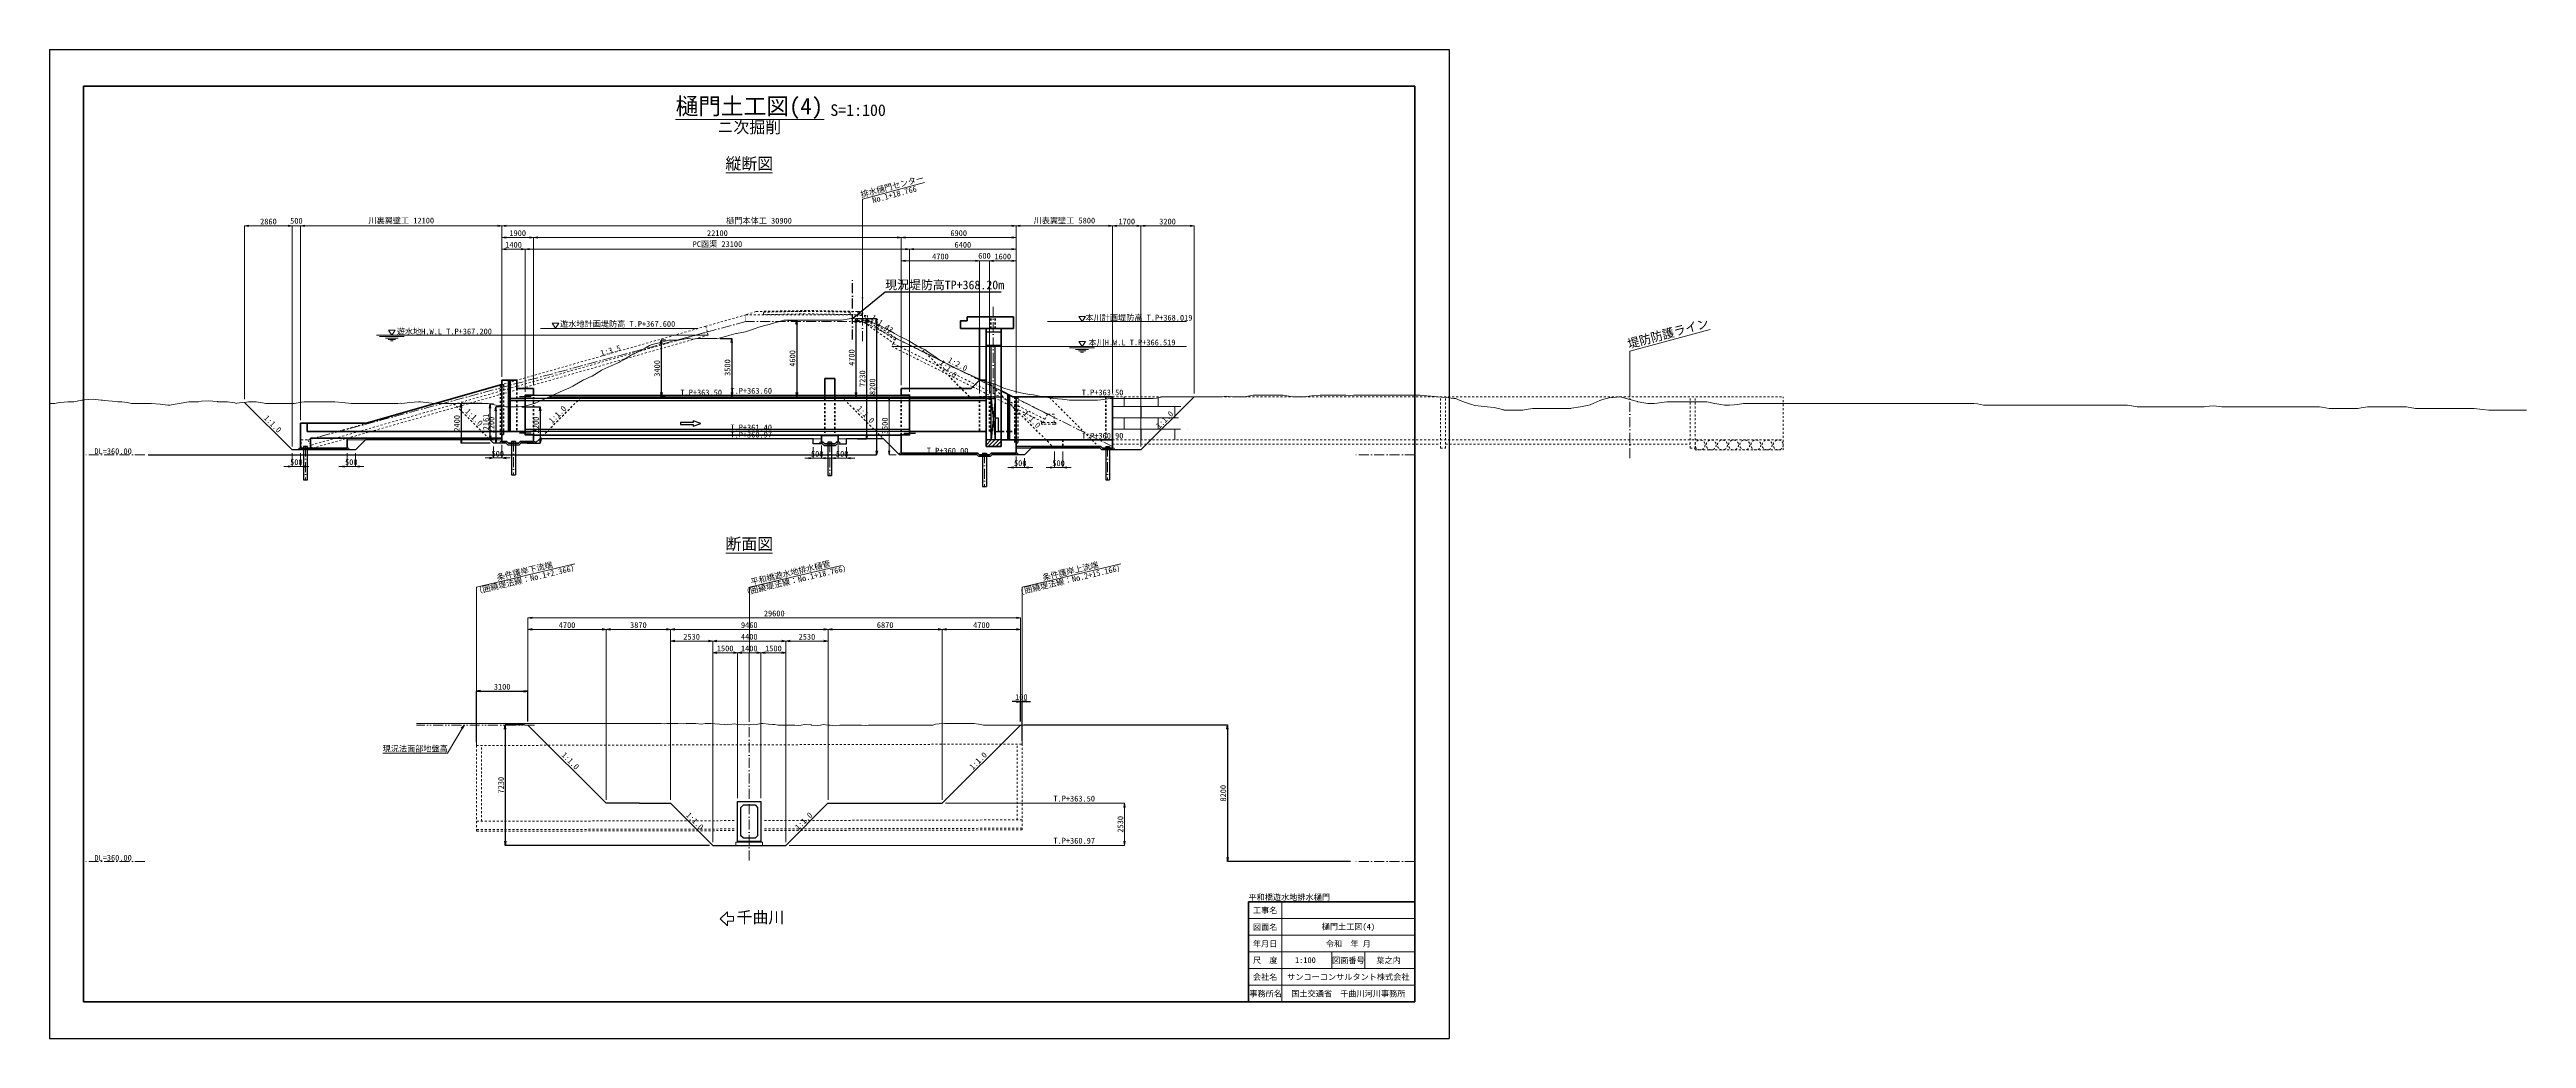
# Model space of a CAD drawing. Header units: millimetres. Extents: x 604133 to 1296463, y 247237 to 595748.
# Drawn here: x 1098907 to 1247753, y 247237 to 306637 of the extents above; entities that cross this region are included whole.
import ezdxf
from ezdxf.enums import TextEntityAlignment as Align

# ---------------------------------------------------------------- set-up
doc = ezdxf.new("R2010")
doc.units = ezdxf.units.MM
doc.header["$LTSCALE"] = 100
doc.header["$PDSIZE"] = 300
for name, pattern in [('56301', [0.5, 0.25, -0.25]), ('SXF_一点短鎖線', [9.25, 6, -1.5, 0.25, -1.5]), ('SXF_二点短鎖線', [11, 6, -1.5, 0.25, -1.5, 0.25, -1.5]), ('SXF_跳び破線', [12, 6, -6]), ('破線1', [7.5, 6, -1.5])]:
    doc.linetypes.add(name, pattern=pattern)
doc.layers.get('Defpoints').update_dxf_attribs({"color": 153})
for name, color, linetype, lineweight in [('D-BGD', 7, 'Continuous', 13), ('D-BGD-TXT', 7, 'Continuous', 13), ('D-BMK', 2, 'SXF_一点短鎖線', 13), ('D-BYP-HTXT', 7, 'Continuous', 13), ('D-BYP-STR1', 2, 'Continuous', 13), ('D-BYP-STR3', 2, 'Continuous', 13), ('D-BYP-STR4', 6, 'Continuous', 25), ('D-BYP-STR6', 2, 'SXF_一点短鎖線', 13), ('D-BYP-STR7', 2, 'Continuous', 13), ('D-BYP-STR8', 150, 'Continuous', 25), ('D-STR', 1, 'Continuous', 50), ('D-STR-DIM', 7, 'Continuous', 13), ('D-STR-HTXT', 7, 'Continuous', 13), ('D-STR-STR7', 4, 'Continuous', 25), ('D-STR-STR8', 6, 'Continuous', 25), ('D-STR-TXT', 7, 'Continuous', 13), ('D-TTL', 2, 'Continuous', 140), ('D-TTL-FRAM', 2, 'Continuous', 50), ('D-TTL-LINE', 7, 'Continuous', 13), ('D-TTL-TXT', 7, 'Continuous', 13)]:
    doc.layers.add(name, color=color, linetype=linetype, lineweight=lineweight)
doc.layers.add('D-WORK_1', color=11, linetype='Continuous', plot=False)
doc.styles.add('MS ゴシック', font='MS Gothic.ttf')
doc.styles.add('YOKO_GOTHIC', font='MS Gothic.ttf')
doc.styles.add('ＭＳ ゴシック', font='MS Gothic.ttf')
doc.dimstyles.new('DIM-100-F', dxfattribs={"dimscale": 100, "dimtxt": 3.5, "dimasz": 2.5, "dimexe": 0, "dimexo": 2, "dimgap": 0.8, "dimtad": 1, "dimdec": 0, "dimzin": 0, "dimdsep": 46, "dimtxsty": 'MS ゴシック', "dimblk": 'OPEN', "dimcen": 0.1, "dimclrd": 256, "dimclre": 256, "dimclrt": 256, "dimaunit": 1, "dimadec": 4, "dimazin": 0, "dimtfac": 1, "dimtdec": 0, "dimtmove": 2, "dimatfit": 3, "dimldrblk": 'OPEN', "dimfxl": 1, "dimtolj": 1, "dimtzin": 0, "dimlwd": -1, "dimlwe": -1, "dimarcsym": 2})

# ---------------------------------------------------------------- blocks, each defined once
blk = doc.blocks.new('_Open')
at = {"color": 0, "linetype": 'ByBlock', "lineweight": -2}
for p, q in [((-1, 0.17), (0, 0)), ((-1, -0.17), (0, 0)), ((0, 0), (-1, 0))]:
    blk.add_line(p, q, dxfattribs=at)
blk = doc.blocks.new('*D271')
at = {"layer": 'D-STR-DIM', "ltscale": 0.2, "transparency": 16777216}
for p, q in [((1150091, 286485), (1150091, 293951)), ((1154541, 293951), (1150341, 293951)), ((1154791, 285985), (1154791, 293951))]:
    blk.add_line(p, q, dxfattribs=at)
at = {"layer": 'Defpoints', "color": 0, "ltscale": 0.2, "transparency": 16777216}
for p in [(1150091, 293951), (1150091, 286285), (1154791, 285785)]:
    blk.add_point(p, dxfattribs=at)
at = {"layer": 'D-STR-DIM', "ltscale": 0.2, "transparency": 16777216, "xscale": 250, "yscale": 250, "zscale": 250, "rotation": 180}
blk.add_blockref('_Open', (1150091, 293951), dxfattribs=at)
at = {"layer": 'D-STR-DIM', "ltscale": 0.2, "transparency": 16777216, "xscale": 250, "yscale": 250, "zscale": 250}
blk.add_blockref('_Open', (1154791, 293951), dxfattribs=at)
at = {"layer": 'D-STR-DIM', "ltscale": 0.2, "transparency": 16777216, "insert": (1152441, 294206), "char_height": 350, "attachment_point": 5, "style": 'MS ゴシック'}
blk.add_mtext('\\A1;4700', dxfattribs=at)
blk = doc.blocks.new('*D244')
at = {"layer": 'D-STR-DIM', "ltscale": 0.2, "transparency": 16777216}
for p, q in [((1150091, 286485), (1150091, 295351)), ((1156741, 295351), (1150341, 295351)), ((1156991, 285985), (1156991, 295351))]:
    blk.add_line(p, q, dxfattribs=at)
at = {"layer": 'Defpoints', "color": 0, "ltscale": 0.2, "transparency": 16777216}
for p in [(1150091, 295351), (1150091, 286285), (1156991, 285785)]:
    blk.add_point(p, dxfattribs=at)
at = {"layer": 'D-STR-DIM', "ltscale": 0.2, "transparency": 16777216, "xscale": 250, "yscale": 250, "zscale": 250, "rotation": 180}
blk.add_blockref('_Open', (1150091, 295351), dxfattribs=at)
at = {"layer": 'D-STR-DIM', "ltscale": 0.2, "transparency": 16777216, "xscale": 250, "yscale": 250, "zscale": 250}
blk.add_blockref('_Open', (1156991, 295351), dxfattribs=at)
at = {"layer": 'D-STR-DIM', "ltscale": 0.2, "transparency": 16777216, "insert": (1153541, 295606), "char_height": 350, "attachment_point": 5, "style": 'MS ゴシック'}
blk.add_mtext('\\A1;6900', dxfattribs=at)
blk = doc.blocks.new('*D245')
at = {"layer": 'D-STR-DIM', "ltscale": 0.2, "transparency": 16777216}
for p, q in [((1113991, 284385), (1113991, 296051)), ((1114241, 296051), (1125841, 296051)), ((1126091, 286985), (1126091, 296051))]:
    blk.add_line(p, q, dxfattribs=at)
at = {"layer": 'Defpoints', "color": 0, "ltscale": 0.2, "transparency": 16777216}
for p in [(1126091, 296051), (1126091, 286785), (1113991, 284185)]:
    blk.add_point(p, dxfattribs=at)
at = {"layer": 'D-STR-DIM', "ltscale": 0.2, "transparency": 16777216, "xscale": 250, "yscale": 250, "zscale": 250, "rotation": 180}
blk.add_blockref('_Open', (1113991, 296051), dxfattribs=at)
at = {"layer": 'D-STR-DIM', "ltscale": 0.2, "transparency": 16777216, "xscale": 250, "yscale": 250, "zscale": 250}
blk.add_blockref('_Open', (1126091, 296051), dxfattribs=at)
at = {"layer": 'D-STR-DIM', "ltscale": 0.2, "transparency": 16777216, "insert": (1120041, 296345), "char_height": 350, "attachment_point": 5, "style": 'MS ゴシック'}
blk.add_mtext('\\A1;川裏翼壁工 12100', dxfattribs=at)
blk = doc.blocks.new('*D246')
at = {"layer": 'D-STR-DIM', "ltscale": 0.2, "transparency": 16777216}
for p, q in [((1126091, 286985), (1126091, 295351)), ((1126341, 295351), (1127741, 295351)), ((1127991, 286485), (1127991, 295351))]:
    blk.add_line(p, q, dxfattribs=at)
at = {"layer": 'Defpoints', "color": 0, "ltscale": 0.2, "transparency": 16777216}
for p in [(1127991, 295351), (1126091, 286785), (1127991, 286285)]:
    blk.add_point(p, dxfattribs=at)
at = {"layer": 'D-STR-DIM', "ltscale": 0.2, "transparency": 16777216, "xscale": 250, "yscale": 250, "zscale": 250, "rotation": 180}
blk.add_blockref('_Open', (1126091, 295351), dxfattribs=at)
at = {"layer": 'D-STR-DIM', "ltscale": 0.2, "transparency": 16777216, "xscale": 250, "yscale": 250, "zscale": 250}
blk.add_blockref('_Open', (1127991, 295351), dxfattribs=at)
at = {"layer": 'D-STR-DIM', "ltscale": 0.2, "transparency": 16777216, "insert": (1127041, 295606), "char_height": 350, "attachment_point": 5, "style": 'MS ゴシック'}
blk.add_mtext('\\A1;1900', dxfattribs=at)
blk = doc.blocks.new('*D247')
at = {"layer": 'D-STR-DIM', "ltscale": 0.2, "transparency": 16777216}
for p, q in [((1126091, 286985), (1126091, 296051)), ((1126341, 296051), (1156741, 296051)), ((1156991, 285985), (1156991, 296051))]:
    blk.add_line(p, q, dxfattribs=at)
at = {"layer": 'Defpoints', "color": 0, "ltscale": 0.2, "transparency": 16777216}
for p in [(1156991, 296051), (1126091, 286785), (1156991, 285785)]:
    blk.add_point(p, dxfattribs=at)
at = {"layer": 'D-STR-DIM', "ltscale": 0.2, "transparency": 16777216, "xscale": 250, "yscale": 250, "zscale": 250, "rotation": 180}
blk.add_blockref('_Open', (1126091, 296051), dxfattribs=at)
at = {"layer": 'D-STR-DIM', "ltscale": 0.2, "transparency": 16777216, "xscale": 250, "yscale": 250, "zscale": 250}
blk.add_blockref('_Open', (1156991, 296051), dxfattribs=at)
at = {"layer": 'D-STR-DIM', "ltscale": 0.2, "transparency": 16777216, "insert": (1141541, 296339), "char_height": 350, "attachment_point": 5, "style": 'MS ゴシック'}
blk.add_mtext('\\A1;樋門本体工 30900', dxfattribs=at)
blk = doc.blocks.new('*D248')
at = {"layer": 'D-STR-DIM', "ltscale": 0.2, "transparency": 16777216}
for p, q in [((1156991, 285985), (1156991, 296051)), ((1157241, 296051), (1162541, 296051)), ((1162791, 285985), (1162791, 296051))]:
    blk.add_line(p, q, dxfattribs=at)
at = {"layer": 'Defpoints', "color": 0, "ltscale": 0.2, "transparency": 16777216}
for p in [(1162791, 296051), (1156991, 285785), (1162791, 285785)]:
    blk.add_point(p, dxfattribs=at)
at = {"layer": 'D-STR-DIM', "ltscale": 0.2, "transparency": 16777216, "xscale": 250, "yscale": 250, "zscale": 250, "rotation": 180}
blk.add_blockref('_Open', (1156991, 296051), dxfattribs=at)
at = {"layer": 'D-STR-DIM', "ltscale": 0.2, "transparency": 16777216, "xscale": 250, "yscale": 250, "zscale": 250}
blk.add_blockref('_Open', (1162791, 296051), dxfattribs=at)
at = {"layer": 'D-STR-DIM', "ltscale": 0.2, "transparency": 16777216, "insert": (1159891, 296344), "char_height": 350, "attachment_point": 5, "style": 'MS ゴシック'}
blk.add_mtext('\\A1;川表翼壁工 5800', dxfattribs=at)
blk = doc.blocks.new('*D252')
at = {"layer": 'D-STR-DIM', "ltscale": 1500, "transparency": 16777216}
for p, q in [((1126091, 286985), (1126091, 294651)), ((1127241, 294651), (1126341, 294651)), ((1127491, 286085), (1127491, 294651))]:
    blk.add_line(p, q, dxfattribs=at)
at = {"layer": 'Defpoints', "color": 0, "ltscale": 1500, "transparency": 16777216}
for p in [(1126091, 294651), (1126091, 286785), (1127491, 285885)]:
    blk.add_point(p, dxfattribs=at)
at = {"layer": 'D-STR-DIM', "ltscale": 1500, "transparency": 16777216, "xscale": 250, "yscale": 250, "zscale": 250, "rotation": 180}
blk.add_blockref('_Open', (1126091, 294651), dxfattribs=at)
at = {"layer": 'D-STR-DIM', "ltscale": 1500, "transparency": 16777216, "xscale": 250, "yscale": 250, "zscale": 250}
blk.add_blockref('_Open', (1127491, 294651), dxfattribs=at)
at = {"layer": 'D-STR-DIM', "ltscale": 1500, "transparency": 16777216, "insert": (1126791, 294906), "char_height": 350, "attachment_point": 5, "style": 'MS ゴシック'}
blk.add_mtext('\\A1;1400', dxfattribs=at)
blk = doc.blocks.new('*D253')
at = {"layer": 'D-STR-DIM', "transparency": 16777216}
for p, q in [((1127491, 286085), (1127491, 294651)), ((1127741, 294651), (1150341, 294651)), ((1150591, 286085), (1150591, 294651))]:
    blk.add_line(p, q, dxfattribs=at)
at = {"layer": 'Defpoints', "color": 0, "transparency": 16777216}
for p in [(1150591, 294651), (1127491, 285885), (1150591, 285885)]:
    blk.add_point(p, dxfattribs=at)
at = {"layer": 'D-STR-DIM', "transparency": 16777216, "xscale": 250, "yscale": 250, "zscale": 250, "rotation": 180}
blk.add_blockref('_Open', (1127491, 294651), dxfattribs=at)
at = {"layer": 'D-STR-DIM', "transparency": 16777216, "xscale": 250, "yscale": 250, "zscale": 250}
blk.add_blockref('_Open', (1150591, 294651), dxfattribs=at)
at = {"layer": 'D-STR-DIM', "transparency": 16777216, "insert": (1139041, 294931), "char_height": 350, "attachment_point": 5, "style": 'MS ゴシック'}
blk.add_mtext('\\A1;PC函渠 23100', dxfattribs=at)
blk = doc.blocks.new('*D254')
at = {"layer": 'D-STR-DIM', "ltscale": 1500, "transparency": 16777216}
for p, q in [((1150591, 286085), (1150591, 294651)), ((1150841, 294651), (1156741, 294651)), ((1156991, 285985), (1156991, 294651))]:
    blk.add_line(p, q, dxfattribs=at)
at = {"layer": 'Defpoints', "color": 0, "ltscale": 1500, "transparency": 16777216}
for p in [(1156991, 294651), (1150591, 285885), (1156991, 285785)]:
    blk.add_point(p, dxfattribs=at)
at = {"layer": 'D-STR-DIM', "ltscale": 1500, "transparency": 16777216, "xscale": 250, "yscale": 250, "zscale": 250, "rotation": 180}
blk.add_blockref('_Open', (1150591, 294651), dxfattribs=at)
at = {"layer": 'D-STR-DIM', "ltscale": 1500, "transparency": 16777216, "xscale": 250, "yscale": 250, "zscale": 250}
blk.add_blockref('_Open', (1156991, 294651), dxfattribs=at)
at = {"layer": 'D-STR-DIM', "ltscale": 1500, "transparency": 16777216, "insert": (1153791, 294906), "char_height": 350, "attachment_point": 5, "style": 'MS ゴシック'}
blk.add_mtext('\\A1;6400', dxfattribs=at)
blk = doc.blocks.new('*D255')
at = {"layer": 'D-STR-DIM', "ltscale": 0.2, "transparency": 16777216}
for p, q in [((1127991, 286485), (1127991, 295351)), ((1128241, 295351), (1149841, 295351)), ((1150091, 286485), (1150091, 295351))]:
    blk.add_line(p, q, dxfattribs=at)
at = {"layer": 'Defpoints', "color": 0, "ltscale": 0.2, "transparency": 16777216}
for p in [(1150091, 295351), (1127991, 286285), (1150091, 286285)]:
    blk.add_point(p, dxfattribs=at)
at = {"layer": 'D-STR-DIM', "ltscale": 0.2, "transparency": 16777216, "xscale": 250, "yscale": 250, "zscale": 250, "rotation": 180}
blk.add_blockref('_Open', (1127991, 295351), dxfattribs=at)
at = {"layer": 'D-STR-DIM', "ltscale": 0.2, "transparency": 16777216, "xscale": 250, "yscale": 250, "zscale": 250}
blk.add_blockref('_Open', (1150091, 295351), dxfattribs=at)
at = {"layer": 'D-STR-DIM', "ltscale": 0.2, "transparency": 16777216, "insert": (1139041, 295606), "char_height": 350, "attachment_point": 5, "style": 'MS ゴシック'}
blk.add_mtext('\\A1;22100', dxfattribs=at)
blk = doc.blocks.new('*D250')
at = {"layer": 'D-STR-DIM', "transparency": 16777216}
for p, q in [((1154541, 293951), (1154291, 293951)), ((1154791, 285985), (1154791, 293951)), ((1154791, 293951), (1155391, 293951)), ((1155391, 285985), (1155391, 293951)), ((1155641, 293951), (1155891, 293951))]:
    blk.add_line(p, q, dxfattribs=at)
at = {"layer": 'Defpoints', "color": 0, "transparency": 16777216}
for p in [(1155391, 293951), (1154791, 285785), (1155391, 285785)]:
    blk.add_point(p, dxfattribs=at)
at = {"layer": 'D-STR-DIM', "transparency": 16777216, "xscale": 250, "yscale": 250, "zscale": 250}
blk.add_blockref('_Open', (1154791, 293951), dxfattribs=at)
at = {"layer": 'D-STR-DIM', "transparency": 16777216, "xscale": 250, "yscale": 250, "zscale": 250, "rotation": 180}
blk.add_blockref('_Open', (1155391, 293951), dxfattribs=at)
at = {"layer": 'D-STR-DIM', "transparency": 16777216, "insert": (1155091, 294246), "char_height": 350, "attachment_point": 5, "style": 'MS ゴシック'}
blk.add_mtext('\\A1;600', dxfattribs=at)
blk = doc.blocks.new('*D251')
at = {"layer": 'D-STR-DIM', "transparency": 16777216}
for p, q in [((1155391, 285985), (1155391, 293951)), ((1155641, 293951), (1156741, 293951)), ((1156991, 285985), (1156991, 293951))]:
    blk.add_line(p, q, dxfattribs=at)
at = {"layer": 'Defpoints', "color": 0, "transparency": 16777216}
for p in [(1156991, 293951), (1155391, 285785), (1156991, 285785)]:
    blk.add_point(p, dxfattribs=at)
at = {"layer": 'D-STR-DIM', "transparency": 16777216, "xscale": 250, "yscale": 250, "zscale": 250, "rotation": 180}
blk.add_blockref('_Open', (1155391, 293951), dxfattribs=at)
at = {"layer": 'D-STR-DIM', "transparency": 16777216, "xscale": 250, "yscale": 250, "zscale": 250}
blk.add_blockref('_Open', (1156991, 293951), dxfattribs=at)
at = {"layer": 'D-STR-DIM', "transparency": 16777216, "insert": (1156191, 294206), "char_height": 350, "attachment_point": 5, "style": 'MS ゴシック'}
blk.add_mtext('\\A1;1600', dxfattribs=at)
blk = doc.blocks.new('*D263')
at = {"layer": 'D-STR-DIM', "transparency": 16777216}
for p, q in [((1156741, 281533), (1156491, 281533)), ((1156991, 282185), (1156991, 281533)), ((1156991, 281533), (1157491, 281533)), ((1157491, 282085), (1157491, 281533)), ((1157741, 281533), (1157991, 281533))]:
    blk.add_line(p, q, dxfattribs=at)
at = {"layer": 'Defpoints', "color": 0, "transparency": 16777216}
for p in [(1156991, 282385), (1157491, 282285), (1157491, 281533)]:
    blk.add_point(p, dxfattribs=at)
at = {"layer": 'D-STR-DIM', "transparency": 16777216, "xscale": 250, "yscale": 250, "zscale": 250}
blk.add_blockref('_Open', (1156991, 281533), dxfattribs=at)
at = {"layer": 'D-STR-DIM', "transparency": 16777216, "xscale": 250, "yscale": 250, "zscale": 250, "rotation": 180}
blk.add_blockref('_Open', (1157491, 281533), dxfattribs=at)
at = {"layer": 'D-STR-DIM', "transparency": 16777216, "insert": (1157241, 281788), "char_height": 350, "attachment_point": 5, "style": 'MS ゴシック'}
blk.add_mtext('\\A1;500', dxfattribs=at)
blk = doc.blocks.new('*D264')
at = {"layer": 'D-STR-DIM', "transparency": 16777216}
for p, q in [((1159041, 281533), (1158791, 281533)), ((1159291, 282485), (1159291, 281533)), ((1159291, 281533), (1159791, 281533)), ((1159791, 282485), (1159791, 281533)), ((1160041, 281533), (1160291, 281533))]:
    blk.add_line(p, q, dxfattribs=at)
at = {"layer": 'Defpoints', "color": 0, "transparency": 16777216}
for p in [(1159291, 282685), (1159791, 282685), (1159791, 281533)]:
    blk.add_point(p, dxfattribs=at)
at = {"layer": 'D-STR-DIM', "transparency": 16777216, "xscale": 250, "yscale": 250, "zscale": 250}
blk.add_blockref('_Open', (1159291, 281533), dxfattribs=at)
at = {"layer": 'D-STR-DIM', "transparency": 16777216, "xscale": 250, "yscale": 250, "zscale": 250, "rotation": 180}
blk.add_blockref('_Open', (1159791, 281533), dxfattribs=at)
at = {"layer": 'D-STR-DIM', "transparency": 16777216, "insert": (1159541, 281788), "char_height": 350, "attachment_point": 5, "style": 'MS ゴシック'}
blk.add_mtext('\\A1;500', dxfattribs=at)
blk = doc.blocks.new('*D265')
at = {"layer": 'D-STR-DIM', "transparency": 16777216}
for p, q in [((1145291, 282855), (1145291, 282096)), ((1144541, 282096), (1144291, 282096)), ((1144791, 282755), (1144791, 282096)), ((1144791, 282096), (1145291, 282096)), ((1145541, 282096), (1145791, 282096))]:
    blk.add_line(p, q, dxfattribs=at)
at = {"layer": 'Defpoints', "color": 0, "transparency": 16777216}
for p in [(1144791, 282955), (1145291, 283055), (1145291, 282096)]:
    blk.add_point(p, dxfattribs=at)
at = {"layer": 'D-STR-DIM', "transparency": 16777216, "xscale": 250, "yscale": 250, "zscale": 250}
blk.add_blockref('_Open', (1144791, 282096), dxfattribs=at)
at = {"layer": 'D-STR-DIM', "transparency": 16777216, "xscale": 250, "yscale": 250, "zscale": 250, "rotation": 180}
blk.add_blockref('_Open', (1145291, 282096), dxfattribs=at)
at = {"layer": 'D-STR-DIM', "transparency": 16777216, "insert": (1145041, 282351), "char_height": 350, "attachment_point": 5, "style": 'MS ゴシック'}
blk.add_mtext('\\A1;500', dxfattribs=at)
blk = doc.blocks.new('*D266')
at = {"layer": 'D-STR-DIM', "transparency": 16777216}
for p, q in [((1146291, 282855), (1146291, 282096)), ((1146041, 282096), (1145791, 282096)), ((1146791, 282096), (1146291, 282096)), ((1146791, 282755), (1146791, 282096)), ((1147041, 282096), (1147291, 282096))]:
    blk.add_line(p, q, dxfattribs=at)
at = {"layer": 'Defpoints', "color": 0, "transparency": 16777216}
for p in [(1146291, 283055), (1146791, 282955), (1146291, 282096)]:
    blk.add_point(p, dxfattribs=at)
at = {"layer": 'D-STR-DIM', "transparency": 16777216, "xscale": 250, "yscale": 250, "zscale": 250}
blk.add_blockref('_Open', (1146291, 282096), dxfattribs=at)
at = {"layer": 'D-STR-DIM', "transparency": 16777216, "xscale": 250, "yscale": 250, "zscale": 250, "rotation": 180.0000000001217}
blk.add_blockref('_Open', (1146791, 282096), dxfattribs=at)
at = {"layer": 'D-STR-DIM', "transparency": 16777216, "insert": (1146541, 282351), "char_height": 350, "attachment_point": 5, "style": 'MS ゴシック'}
blk.add_mtext('\\A1;500', dxfattribs=at)
blk = doc.blocks.new('*D267')
at = {"layer": 'D-STR-DIM', "transparency": 16777216}
for p, q in [((1126091, 282885), (1126091, 282104)), ((1125341, 282104), (1125091, 282104)), ((1125591, 282785), (1125591, 282104)), ((1125591, 282104), (1126091, 282104)), ((1126341, 282104), (1126591, 282104))]:
    blk.add_line(p, q, dxfattribs=at)
at = {"layer": 'Defpoints', "color": 0, "transparency": 16777216}
for p in [(1125591, 282985), (1126091, 283085), (1126091, 282104)]:
    blk.add_point(p, dxfattribs=at)
at = {"layer": 'D-STR-DIM', "transparency": 16777216, "xscale": 250, "yscale": 250, "zscale": 250}
blk.add_blockref('_Open', (1125591, 282104), dxfattribs=at)
at = {"layer": 'D-STR-DIM', "transparency": 16777216, "xscale": 250, "yscale": 250, "zscale": 250, "rotation": 180}
blk.add_blockref('_Open', (1126091, 282104), dxfattribs=at)
at = {"layer": 'D-STR-DIM', "transparency": 16777216, "insert": (1125841, 282359), "char_height": 350, "attachment_point": 5, "style": 'MS ゴシック'}
blk.add_mtext('\\A1;500', dxfattribs=at)
blk = doc.blocks.new('*D268')
at = {"layer": 'D-STR-DIM', "transparency": 16777216}
for p, q in [((1116541, 281599), (1116291, 281599)), ((1116791, 282385), (1116791, 281599)), ((1116791, 281599), (1117291, 281599)), ((1117291, 282385), (1117291, 281599)), ((1117541, 281599), (1117791, 281599))]:
    blk.add_line(p, q, dxfattribs=at)
at = {"layer": 'Defpoints', "color": 0, "transparency": 16777216}
for p in [(1116791, 282585), (1117291, 282585), (1117291, 281599)]:
    blk.add_point(p, dxfattribs=at)
at = {"layer": 'D-STR-DIM', "transparency": 16777216, "xscale": 250, "yscale": 250, "zscale": 250}
blk.add_blockref('_Open', (1116791, 281599), dxfattribs=at)
at = {"layer": 'D-STR-DIM', "transparency": 16777216, "xscale": 250, "yscale": 250, "zscale": 250, "rotation": 180}
blk.add_blockref('_Open', (1117291, 281599), dxfattribs=at)
at = {"layer": 'D-STR-DIM', "transparency": 16777216, "insert": (1117041, 281854), "char_height": 350, "attachment_point": 5, "style": 'MS ゴシック'}
blk.add_mtext('\\A1;500', dxfattribs=at)
blk = doc.blocks.new('*D269')
at = {"layer": 'D-STR-DIM', "transparency": 16777216}
for p, q in [((1113241, 281599), (1112991, 281599)), ((1113491, 282385), (1113491, 281599)), ((1113491, 281599), (1113991, 281599)), ((1113991, 282385), (1113991, 281599)), ((1114241, 281599), (1114491, 281599))]:
    blk.add_line(p, q, dxfattribs=at)
at = {"layer": 'Defpoints', "color": 0, "transparency": 16777216}
for p in [(1113491, 282585), (1113991, 282585), (1113991, 281599)]:
    blk.add_point(p, dxfattribs=at)
at = {"layer": 'D-STR-DIM', "transparency": 16777216, "xscale": 250, "yscale": 250, "zscale": 250}
blk.add_blockref('_Open', (1113491, 281599), dxfattribs=at)
at = {"layer": 'D-STR-DIM', "transparency": 16777216, "xscale": 250, "yscale": 250, "zscale": 250, "rotation": 180}
blk.add_blockref('_Open', (1113991, 281599), dxfattribs=at)
at = {"layer": 'D-STR-DIM', "transparency": 16777216, "insert": (1113741, 281854), "char_height": 350, "attachment_point": 5, "style": 'MS ゴシック'}
blk.add_mtext('\\A1;500', dxfattribs=at)
blk = doc.blocks.new('*D233')
at = {"layer": 'D-STR-DIM', "transparency": 16777216}
for p, q in [((1149891, 285785), (1149361, 285785)), ((1149361, 282535), (1149361, 285535)), ((1149791, 282285), (1149361, 282285))]:
    blk.add_line(p, q, dxfattribs=at)
at = {"layer": 'Defpoints', "color": 0, "transparency": 16777216}
for p in [(1149361, 285785), (1150091, 285785), (1149991, 282285)]:
    blk.add_point(p, dxfattribs=at)
at = {"layer": 'D-STR-DIM', "transparency": 16777216, "xscale": 250, "yscale": 250, "zscale": 250}
for p, rotation in [((1149361, 285785), 90), ((1149361, 282285), 270)]:
    blk.add_blockref('_Open', p, dxfattribs=dict(at, rotation=rotation))
at = {"layer": 'D-STR-DIM', "transparency": 16777216, "insert": (1149106, 284035), "char_height": 350, "attachment_point": 5, "rotation": 90, "style": 'MS ゴシック'}
blk.add_mtext('\\A1;3500', dxfattribs=at)
blk = doc.blocks.new('*D234')
at = {"layer": 'D-STR-DIM', "transparency": 16777216}
for p, q in [((1162791, 285985), (1162791, 296051)), ((1163041, 296051), (1164241, 296051)), ((1164491, 282785), (1164491, 296051))]:
    blk.add_line(p, q, dxfattribs=at)
at = {"layer": 'Defpoints', "color": 0, "transparency": 16777216}
for p in [(1164491, 296051), (1162791, 285785), (1164491, 282585)]:
    blk.add_point(p, dxfattribs=at)
at = {"layer": 'D-STR-DIM', "transparency": 16777216, "xscale": 250, "yscale": 250, "zscale": 250, "rotation": 180}
blk.add_blockref('_Open', (1162791, 296051), dxfattribs=at)
at = {"layer": 'D-STR-DIM', "transparency": 16777216, "xscale": 250, "yscale": 250, "zscale": 250}
blk.add_blockref('_Open', (1164491, 296051), dxfattribs=at)
at = {"layer": 'D-STR-DIM', "transparency": 16777216, "insert": (1163641, 296306), "char_height": 350, "attachment_point": 5, "style": 'MS ゴシック'}
blk.add_mtext('\\A1;1700', dxfattribs=at)
blk = doc.blocks.new('*D235')
at = {"layer": 'D-STR-DIM', "transparency": 16777216}
for p, q in [((1164491, 282785), (1164491, 296051)), ((1164741, 296051), (1167441, 296051)), ((1167691, 285985), (1167691, 296051))]:
    blk.add_line(p, q, dxfattribs=at)
at = {"layer": 'Defpoints', "color": 0, "transparency": 16777216}
for p in [(1167691, 296051), (1167691, 285785), (1164491, 282585)]:
    blk.add_point(p, dxfattribs=at)
at = {"layer": 'D-STR-DIM', "transparency": 16777216, "xscale": 250, "yscale": 250, "zscale": 250, "rotation": 180}
blk.add_blockref('_Open', (1164491, 296051), dxfattribs=at)
at = {"layer": 'D-STR-DIM', "transparency": 16777216, "xscale": 250, "yscale": 250, "zscale": 250}
blk.add_blockref('_Open', (1167691, 296051), dxfattribs=at)
at = {"layer": 'D-STR-DIM', "transparency": 16777216, "insert": (1166091, 296306), "char_height": 350, "attachment_point": 5, "style": 'MS ゴシック'}
blk.add_mtext('\\A1;3200', dxfattribs=at)
blk = doc.blocks.new('*D236')
at = {"layer": 'D-STR-DIM', "transparency": 16777216}
for p, q in [((1113241, 296051), (1112991, 296051)), ((1113491, 282785), (1113491, 296051)), ((1113991, 296051), (1113491, 296051)), ((1113991, 284385), (1113991, 296051)), ((1114241, 296051), (1114491, 296051))]:
    blk.add_line(p, q, dxfattribs=at)
at = {"layer": 'Defpoints', "color": 0, "transparency": 16777216}
for p in [(1113491, 296051), (1113991, 284185), (1113491, 282585)]:
    blk.add_point(p, dxfattribs=at)
at = {"layer": 'D-STR-DIM', "transparency": 16777216, "xscale": 250, "yscale": 250, "zscale": 250}
blk.add_blockref('_Open', (1113491, 296051), dxfattribs=at)
at = {"layer": 'D-STR-DIM', "transparency": 16777216, "xscale": 250, "yscale": 250, "zscale": 250, "rotation": 180}
blk.add_blockref('_Open', (1113991, 296051), dxfattribs=at)
at = {"layer": 'D-STR-DIM', "transparency": 16777216, "insert": (1113741, 296346), "char_height": 350, "attachment_point": 5, "style": 'MS ゴシック'}
blk.add_mtext('\\A1;500', dxfattribs=at)
blk = doc.blocks.new('*D237')
at = {"layer": 'D-STR-DIM', "transparency": 16777216}
for p, q in [((1110632, 285645), (1110632, 296051)), ((1113241, 296051), (1110882, 296051)), ((1113491, 282785), (1113491, 296051))]:
    blk.add_line(p, q, dxfattribs=at)
at = {"layer": 'Defpoints', "color": 0, "transparency": 16777216}
for p in [(1110632, 296051), (1110632, 285445), (1113491, 282585)]:
    blk.add_point(p, dxfattribs=at)
at = {"layer": 'D-STR-DIM', "transparency": 16777216, "xscale": 250, "yscale": 250, "zscale": 250, "rotation": 180}
blk.add_blockref('_Open', (1110632, 296051), dxfattribs=at)
at = {"layer": 'D-STR-DIM', "transparency": 16777216, "xscale": 250, "yscale": 250, "zscale": 250}
blk.add_blockref('_Open', (1113491, 296051), dxfattribs=at)
at = {"layer": 'D-STR-DIM', "transparency": 16777216, "insert": (1112061, 296306), "char_height": 350, "attachment_point": 5, "style": 'MS ゴシック'}
blk.add_mtext('\\A1;2860', dxfattribs=at)
blk = doc.blocks.new('*D221')
at = {"layer": 'D-STR-DIM', "transparency": 16777216}
for p, q in [((1136227, 261565), (1136227, 271809)), ((1136477, 271809), (1145437, 271809)), ((1145687, 261565), (1145687, 271809))]:
    blk.add_line(p, q, dxfattribs=at)
at = {"layer": 'Defpoints', "color": 0, "transparency": 16777216}
for p in [(1145687, 271809), (1136227, 261365), (1145687, 261365)]:
    blk.add_point(p, dxfattribs=at)
at = {"layer": 'D-STR-DIM', "transparency": 16777216, "xscale": 250, "yscale": 250, "zscale": 250, "rotation": 180}
blk.add_blockref('_Open', (1136227, 271809), dxfattribs=at)
at = {"layer": 'D-STR-DIM', "transparency": 16777216, "xscale": 250, "yscale": 250, "zscale": 250}
blk.add_blockref('_Open', (1145687, 271809), dxfattribs=at)
at = {"layer": 'D-STR-DIM', "transparency": 16777216, "insert": (1140957, 272064), "char_height": 350, "attachment_point": 5, "style": 'MS ゴシック'}
blk.add_mtext('\\A1;9460', dxfattribs=at)
blk = doc.blocks.new('*D222')
at = {"layer": 'D-STR-DIM', "transparency": 16777216}
for p, q in [((1127657, 266265), (1127657, 271809)), ((1132107, 271809), (1127907, 271809)), ((1132357, 261565), (1132357, 271809))]:
    blk.add_line(p, q, dxfattribs=at)
at = {"layer": 'Defpoints', "color": 0, "transparency": 16777216}
for p in [(1127657, 271809), (1127657, 266065), (1132357, 261365)]:
    blk.add_point(p, dxfattribs=at)
at = {"layer": 'D-STR-DIM', "transparency": 16777216, "xscale": 250, "yscale": 250, "zscale": 250, "rotation": 180}
blk.add_blockref('_Open', (1127657, 271809), dxfattribs=at)
at = {"layer": 'D-STR-DIM', "transparency": 16777216, "xscale": 250, "yscale": 250, "zscale": 250}
blk.add_blockref('_Open', (1132357, 271809), dxfattribs=at)
at = {"layer": 'D-STR-DIM', "transparency": 16777216, "insert": (1130007, 272064), "char_height": 350, "attachment_point": 5, "style": 'MS ゴシック'}
blk.add_mtext('\\A1;4700', dxfattribs=at)
blk = doc.blocks.new('*D223')
at = {"layer": 'D-STR-DIM', "transparency": 16777216}
for p, q in [((1152557, 261565), (1152557, 271809)), ((1152807, 271809), (1157007, 271809)), ((1157257, 266265), (1157257, 271809))]:
    blk.add_line(p, q, dxfattribs=at)
at = {"layer": 'Defpoints', "color": 0, "transparency": 16777216}
for p in [(1157257, 271809), (1157257, 266065), (1152557, 261365)]:
    blk.add_point(p, dxfattribs=at)
at = {"layer": 'D-STR-DIM', "transparency": 16777216, "xscale": 250, "yscale": 250, "zscale": 250, "rotation": 180}
blk.add_blockref('_Open', (1152557, 271809), dxfattribs=at)
at = {"layer": 'D-STR-DIM', "transparency": 16777216, "xscale": 250, "yscale": 250, "zscale": 250}
blk.add_blockref('_Open', (1157257, 271809), dxfattribs=at)
at = {"layer": 'D-STR-DIM', "transparency": 16777216, "insert": (1154907, 272064), "char_height": 350, "attachment_point": 5, "style": 'MS ゴシック'}
blk.add_mtext('\\A1;4700', dxfattribs=at)
blk = doc.blocks.new('*D224')
at = {"layer": 'D-STR-DIM', "transparency": 16777216}
for p, q in [((1127657, 266265), (1127657, 272509)), ((1157007, 272509), (1127907, 272509)), ((1157257, 266265), (1157257, 272509))]:
    blk.add_line(p, q, dxfattribs=at)
at = {"layer": 'Defpoints', "color": 0, "transparency": 16777216}
for p in [(1127657, 272509), (1127657, 266065), (1157257, 266065)]:
    blk.add_point(p, dxfattribs=at)
at = {"layer": 'D-STR-DIM', "transparency": 16777216, "xscale": 250, "yscale": 250, "zscale": 250, "rotation": 180}
blk.add_blockref('_Open', (1127657, 272509), dxfattribs=at)
at = {"layer": 'D-STR-DIM', "transparency": 16777216, "xscale": 250, "yscale": 250, "zscale": 250}
blk.add_blockref('_Open', (1157257, 272509), dxfattribs=at)
at = {"layer": 'D-STR-DIM', "transparency": 16777216, "insert": (1142457, 272764), "char_height": 350, "attachment_point": 5, "style": 'MS ゴシック'}
blk.add_mtext('\\A1;29600', dxfattribs=at)
blk = doc.blocks.new('*D225')
at = {"layer": 'D-STR-DIM', "transparency": 16777216}
for p, q in [((1145687, 261565), (1145687, 271809)), ((1152307, 271809), (1145937, 271809)), ((1152557, 261565), (1152557, 271809))]:
    blk.add_line(p, q, dxfattribs=at)
at = {"layer": 'Defpoints', "color": 0, "transparency": 16777216}
for p in [(1145687, 271809), (1145687, 261365), (1152557, 261365)]:
    blk.add_point(p, dxfattribs=at)
at = {"layer": 'D-STR-DIM', "transparency": 16777216, "xscale": 250, "yscale": 250, "zscale": 250, "rotation": 180}
blk.add_blockref('_Open', (1145687, 271809), dxfattribs=at)
at = {"layer": 'D-STR-DIM', "transparency": 16777216, "xscale": 250, "yscale": 250, "zscale": 250}
blk.add_blockref('_Open', (1152557, 271809), dxfattribs=at)
at = {"layer": 'D-STR-DIM', "transparency": 16777216, "insert": (1149122, 272064), "char_height": 350, "attachment_point": 5, "style": 'MS ゴシック'}
blk.add_mtext('\\A1;6870', dxfattribs=at)
blk = doc.blocks.new('*D226')
at = {"layer": 'D-STR-DIM', "transparency": 16777216}
for p, q in [((1132357, 261565), (1132357, 271809)), ((1132607, 271809), (1135977, 271809)), ((1136227, 261565), (1136227, 271809))]:
    blk.add_line(p, q, dxfattribs=at)
at = {"layer": 'Defpoints', "color": 0, "transparency": 16777216}
for p in [(1136227, 271809), (1132357, 261365), (1136227, 261365)]:
    blk.add_point(p, dxfattribs=at)
at = {"layer": 'D-STR-DIM', "transparency": 16777216, "xscale": 250, "yscale": 250, "zscale": 250, "rotation": 180}
blk.add_blockref('_Open', (1132357, 271809), dxfattribs=at)
at = {"layer": 'D-STR-DIM', "transparency": 16777216, "xscale": 250, "yscale": 250, "zscale": 250}
blk.add_blockref('_Open', (1136227, 271809), dxfattribs=at)
at = {"layer": 'D-STR-DIM', "transparency": 16777216, "insert": (1134292, 272064), "char_height": 350, "attachment_point": 5, "style": 'MS ゴシック'}
blk.add_mtext('\\A1;3870', dxfattribs=at)
blk = doc.blocks.new('*D227')
at = {"layer": 'D-STR-DIM', "transparency": 16777216}
for p, q in [((1138757, 259035), (1138757, 271109)), ((1139007, 271109), (1142907, 271109)), ((1143157, 259035), (1143157, 271109))]:
    blk.add_line(p, q, dxfattribs=at)
at = {"layer": 'Defpoints', "color": 0, "transparency": 16777216}
for p in [(1143157, 271109), (1138757, 258835), (1143157, 258835)]:
    blk.add_point(p, dxfattribs=at)
at = {"layer": 'D-STR-DIM', "transparency": 16777216, "xscale": 250, "yscale": 250, "zscale": 250, "rotation": 180}
blk.add_blockref('_Open', (1138757, 271109), dxfattribs=at)
at = {"layer": 'D-STR-DIM', "transparency": 16777216, "xscale": 250, "yscale": 250, "zscale": 250}
blk.add_blockref('_Open', (1143157, 271109), dxfattribs=at)
at = {"layer": 'D-STR-DIM', "transparency": 16777216, "insert": (1140957, 271364), "char_height": 350, "attachment_point": 5, "style": 'MS ゴシック'}
blk.add_mtext('\\A1;4400', dxfattribs=at)
blk = doc.blocks.new('*D228')
at = {"layer": 'D-STR-DIM', "transparency": 16777216}
for p, q in [((1143157, 259035), (1143157, 271109)), ((1143407, 271109), (1145437, 271109)), ((1145687, 261565), (1145687, 271109))]:
    blk.add_line(p, q, dxfattribs=at)
at = {"layer": 'Defpoints', "color": 0, "transparency": 16777216}
for p in [(1145687, 271109), (1145687, 261365), (1143157, 258835)]:
    blk.add_point(p, dxfattribs=at)
at = {"layer": 'D-STR-DIM', "transparency": 16777216, "xscale": 250, "yscale": 250, "zscale": 250, "rotation": 180}
blk.add_blockref('_Open', (1143157, 271109), dxfattribs=at)
at = {"layer": 'D-STR-DIM', "transparency": 16777216, "xscale": 250, "yscale": 250, "zscale": 250}
blk.add_blockref('_Open', (1145687, 271109), dxfattribs=at)
at = {"layer": 'D-STR-DIM', "transparency": 16777216, "insert": (1144422, 271364), "char_height": 350, "attachment_point": 5, "style": 'MS ゴシック'}
blk.add_mtext('\\A1;2530', dxfattribs=at)
blk = doc.blocks.new('*D229')
at = {"layer": 'D-STR-DIM', "transparency": 16777216}
for p, q in [((1136227, 261565), (1136227, 271109)), ((1138507, 271109), (1136477, 271109)), ((1138757, 259035), (1138757, 271109))]:
    blk.add_line(p, q, dxfattribs=at)
at = {"layer": 'Defpoints', "color": 0, "transparency": 16777216}
for p in [(1136227, 271109), (1136227, 261365), (1138757, 258835)]:
    blk.add_point(p, dxfattribs=at)
at = {"layer": 'D-STR-DIM', "transparency": 16777216, "xscale": 250, "yscale": 250, "zscale": 250, "rotation": 180}
blk.add_blockref('_Open', (1136227, 271109), dxfattribs=at)
at = {"layer": 'D-STR-DIM', "transparency": 16777216, "xscale": 250, "yscale": 250, "zscale": 250}
blk.add_blockref('_Open', (1138757, 271109), dxfattribs=at)
at = {"layer": 'D-STR-DIM', "transparency": 16777216, "insert": (1137492, 271364), "char_height": 350, "attachment_point": 5, "style": 'MS ゴシック'}
blk.add_mtext('\\A1;2530', dxfattribs=at)
blk = doc.blocks.new('*D230')
at = {"layer": 'D-STR-DIM', "transparency": 16777216}
for p, q in [((1138757, 259035), (1138757, 270409)), ((1139007, 270409), (1140007, 270409)), ((1140257, 261665), (1140257, 270409))]:
    blk.add_line(p, q, dxfattribs=at)
at = {"layer": 'Defpoints', "color": 0, "transparency": 16777216}
for p in [(1140257, 270409), (1140257, 261465), (1138757, 258835)]:
    blk.add_point(p, dxfattribs=at)
at = {"layer": 'D-STR-DIM', "transparency": 16777216, "xscale": 250, "yscale": 250, "zscale": 250, "rotation": 180}
blk.add_blockref('_Open', (1138757, 270409), dxfattribs=at)
at = {"layer": 'D-STR-DIM', "transparency": 16777216, "xscale": 250, "yscale": 250, "zscale": 250}
blk.add_blockref('_Open', (1140257, 270409), dxfattribs=at)
at = {"layer": 'D-STR-DIM', "transparency": 16777216, "insert": (1139507, 270664), "char_height": 350, "attachment_point": 5, "style": 'MS ゴシック'}
blk.add_mtext('\\A1;1500', dxfattribs=at)
blk = doc.blocks.new('*D231')
at = {"layer": 'D-STR-DIM', "transparency": 16777216}
for p, q in [((1140257, 261665), (1140257, 270409)), ((1140507, 270409), (1141407, 270409)), ((1141657, 261665), (1141657, 270409))]:
    blk.add_line(p, q, dxfattribs=at)
at = {"layer": 'Defpoints', "color": 0, "transparency": 16777216}
for p in [(1141657, 270409), (1140257, 261465), (1141657, 261465)]:
    blk.add_point(p, dxfattribs=at)
at = {"layer": 'D-STR-DIM', "transparency": 16777216, "xscale": 250, "yscale": 250, "zscale": 250, "rotation": 180}
blk.add_blockref('_Open', (1140257, 270409), dxfattribs=at)
at = {"layer": 'D-STR-DIM', "transparency": 16777216, "xscale": 250, "yscale": 250, "zscale": 250}
blk.add_blockref('_Open', (1141657, 270409), dxfattribs=at)
at = {"layer": 'D-STR-DIM', "transparency": 16777216, "insert": (1140957, 270664), "char_height": 350, "attachment_point": 5, "style": 'MS ゴシック'}
blk.add_mtext('\\A1;1400', dxfattribs=at)
blk = doc.blocks.new('*D232')
at = {"layer": 'D-STR-DIM', "transparency": 16777216}
for p, q in [((1141657, 261665), (1141657, 270409)), ((1141907, 270409), (1142907, 270409)), ((1143157, 259035), (1143157, 270409))]:
    blk.add_line(p, q, dxfattribs=at)
at = {"layer": 'Defpoints', "color": 0, "transparency": 16777216}
for p in [(1143157, 270409), (1141657, 261465), (1143157, 258835)]:
    blk.add_point(p, dxfattribs=at)
at = {"layer": 'D-STR-DIM', "transparency": 16777216, "xscale": 250, "yscale": 250, "zscale": 250, "rotation": 180}
blk.add_blockref('_Open', (1141657, 270409), dxfattribs=at)
at = {"layer": 'D-STR-DIM', "transparency": 16777216, "xscale": 250, "yscale": 250, "zscale": 250}
blk.add_blockref('_Open', (1143157, 270409), dxfattribs=at)
at = {"layer": 'D-STR-DIM', "transparency": 16777216, "insert": (1142407, 270664), "char_height": 350, "attachment_point": 5, "style": 'MS ゴシック'}
blk.add_mtext('\\A1;1500', dxfattribs=at)
blk = doc.blocks.new('*D220')
at = {"layer": 'D-STR-DIM', "transparency": 16777216}
for p, q in [((1152757, 261365), (1163512, 261365)), ((1163512, 261115), (1163512, 259085)), ((1143357, 258835), (1163512, 258835))]:
    blk.add_line(p, q, dxfattribs=at)
at = {"layer": 'Defpoints', "color": 0, "transparency": 16777216}
for p in [(1152557, 261365), (1143157, 258835), (1163512, 258835)]:
    blk.add_point(p, dxfattribs=at)
at = {"layer": 'D-STR-DIM', "transparency": 16777216, "xscale": 250, "yscale": 250, "zscale": 250}
for p, rotation in [((1163512, 261365), 90), ((1163512, 258835), 270)]:
    blk.add_blockref('_Open', p, dxfattribs=dict(at, rotation=rotation))
at = {"layer": 'D-STR-DIM', "transparency": 16777216, "insert": (1163257, 260100), "char_height": 350, "attachment_point": 5, "rotation": 90, "style": 'MS ゴシック'}
blk.add_mtext('\\A1;2530', dxfattribs=at)
blk = doc.blocks.new('*D238')
at = {"layer": 'Defpoints', "transparency": 16777216}
for p, q in [((1157457, 266065), (1169692, 266065)), ((1169692, 265815), (1169692, 258115)), ((1177080, 257865), (1169692, 257865))]:
    blk.add_line(p, q, dxfattribs=at)
at = {"layer": 'Defpoints', "color": 0, "transparency": 16777216}
for p in [(1157257, 266065), (1169692, 257865), (1177280, 257865)]:
    blk.add_point(p, dxfattribs=at)
at = {"layer": 'Defpoints', "transparency": 16777216, "xscale": 250, "yscale": 250, "zscale": 250}
for p, rotation in [((1169692, 266065), 90), ((1169692, 257865), 270)]:
    blk.add_blockref('_Open', p, dxfattribs=dict(at, rotation=rotation))
at = {"layer": 'Defpoints', "transparency": 16777216, "insert": (1169437, 261965), "char_height": 350, "attachment_point": 5, "rotation": 90, "style": 'MS ゴシック'}
blk.add_mtext('\\A1;8200', dxfattribs=at)
blk = doc.blocks.new('*D239')
at = {"layer": 'Defpoints', "transparency": 16777216}
for p, q in [((1127457, 266065), (1126292, 266065)), ((1126292, 265815), (1126292, 259085)), ((1138557, 258835), (1126292, 258835))]:
    blk.add_line(p, q, dxfattribs=at)
at = {"layer": 'Defpoints', "color": 0, "transparency": 16777216}
for p in [(1127657, 266065), (1126292, 258835), (1138757, 258835)]:
    blk.add_point(p, dxfattribs=at)
at = {"layer": 'Defpoints', "transparency": 16777216, "xscale": 250, "yscale": 250, "zscale": 250}
for p, rotation in [((1126292, 266065), 90), ((1126292, 258835), 270)]:
    blk.add_blockref('_Open', p, dxfattribs=dict(at, rotation=rotation))
at = {"layer": 'Defpoints', "transparency": 16777216, "insert": (1126037, 262450), "char_height": 350, "attachment_point": 5, "rotation": 90, "style": 'MS ゴシック'}
blk.add_mtext('\\A1;7230', dxfattribs=at)
blk = doc.blocks.new('*D240')
at = {"layer": 'Defpoints', "transparency": 16777216}
for p, q in [((1147364, 290485), (1148610, 290485)), ((1148610, 290235), (1148610, 282535)), ((1104833, 282285), (1148610, 282285))]:
    blk.add_line(p, q, dxfattribs=at)
at = {"layer": 'Defpoints', "color": 0, "transparency": 16777216}
for p in [(1147164, 290485), (1104633, 282285), (1148610, 282285)]:
    blk.add_point(p, dxfattribs=at)
at = {"layer": 'Defpoints', "transparency": 16777216, "xscale": 250, "yscale": 250, "zscale": 250}
for p, rotation in [((1148610, 290485), 90), ((1148610, 282285), 270)]:
    blk.add_blockref('_Open', p, dxfattribs=dict(at, rotation=rotation))
at = {"layer": 'Defpoints', "transparency": 16777216, "insert": (1148355, 286385), "char_height": 350, "attachment_point": 5, "rotation": 90, "style": 'MS ゴシック'}
blk.add_mtext('\\A1;8200', dxfattribs=at)
blk = doc.blocks.new('*D241')
at = {"layer": 'Defpoints', "transparency": 16777216}
for p, q in [((1127296, 285185), (1128399, 285185)), ((1128399, 284935), (1128399, 283235)), ((1127613, 282985), (1128399, 282985))]:
    blk.add_line(p, q, dxfattribs=at)
at = {"layer": 'Defpoints', "color": 0, "linetype": 'Continuous', "transparency": 16777216}
for p in [(1127096, 285185), (1127413, 282985), (1128399, 282985)]:
    blk.add_point(p, dxfattribs=at)
at = {"layer": 'Defpoints', "linetype": 'Continuous', "transparency": 16777216, "xscale": 250, "yscale": 250, "zscale": 250}
for p, rotation in [((1128399, 285185), 90), ((1128399, 282985), 270)]:
    blk.add_blockref('_Open', p, dxfattribs=dict(at, rotation=rotation))
at = {"layer": 'Defpoints', "linetype": 'Continuous', "lineweight": 13, "transparency": 16777216, "insert": (1128144, 284085), "char_height": 350, "attachment_point": 5, "rotation": 90, "style": 'MS ゴシック'}
blk.add_mtext('\\A1;2200', dxfattribs=at)
blk = doc.blocks.new('*D242')
at = {"layer": 'Defpoints', "transparency": 16777216}
for p, q in [((1126118, 285185), (1125719, 285185)), ((1125719, 284935), (1125719, 283235)), ((1126118, 282985), (1125719, 282985))]:
    blk.add_line(p, q, dxfattribs=at)
at = {"layer": 'Defpoints', "color": 0, "linetype": 'Continuous', "transparency": 16777216}
for p in [(1126318, 285185), (1125719, 282985), (1126318, 282985)]:
    blk.add_point(p, dxfattribs=at)
at = {"layer": 'Defpoints', "linetype": 'Continuous', "transparency": 16777216, "xscale": 250, "yscale": 250, "zscale": 250}
for p, rotation in [((1125719, 285185), 90), ((1125719, 282985), 270)]:
    blk.add_blockref('_Open', p, dxfattribs=dict(at, rotation=rotation))
at = {"layer": 'Defpoints', "linetype": 'Continuous', "lineweight": 13, "transparency": 16777216, "insert": (1125464, 284085), "char_height": 350, "attachment_point": 5, "rotation": 90, "style": 'MS ゴシック'}
blk.add_mtext('\\A1;2200', dxfattribs=at)
blk = doc.blocks.new('*D243')
at = {"layer": 'Defpoints', "transparency": 16777216}
for p, q in [((1124889, 285385), (1123644, 285385)), ((1123644, 285135), (1123644, 283235)), ((1125391, 282985), (1123644, 282985))]:
    blk.add_line(p, q, dxfattribs=at)
at = {"layer": 'Defpoints', "color": 0, "linetype": 'Continuous', "transparency": 16777216}
for p in [(1125089, 285385), (1123644, 282985), (1125591, 282985)]:
    blk.add_point(p, dxfattribs=at)
at = {"layer": 'Defpoints', "linetype": 'Continuous', "transparency": 16777216, "xscale": 250, "yscale": 250, "zscale": 250}
for p, rotation in [((1123644, 285385), 90), ((1123644, 282985), 270)]:
    blk.add_blockref('_Open', p, dxfattribs=dict(at, rotation=rotation))
at = {"layer": 'Defpoints', "linetype": 'Continuous', "lineweight": 13, "transparency": 16777216, "insert": (1123389, 284185), "char_height": 350, "attachment_point": 5, "rotation": 90, "style": 'MS ゴシック'}
blk.add_mtext('\\A1;2400', dxfattribs=at)
blk = doc.blocks.new('*D168')
at = {"layer": 'Defpoints', "transparency": 16777216}
for p, q in [((1147364, 290485), (1148010, 290485)), ((1148010, 290235), (1148010, 283505)), ((1147462, 283255), (1148010, 283255))]:
    blk.add_line(p, q, dxfattribs=at)
at = {"layer": 'Defpoints', "color": 0, "transparency": 16777216}
for p in [(1147164, 290485), (1147262, 283255), (1148010, 283255)]:
    blk.add_point(p, dxfattribs=at)
at = {"layer": 'Defpoints', "transparency": 16777216, "xscale": 250, "yscale": 250, "zscale": 250}
for p, rotation in [((1148010, 290485), 90), ((1148010, 283255), 270)]:
    blk.add_blockref('_Open', p, dxfattribs=dict(at, rotation=rotation))
at = {"layer": 'Defpoints', "transparency": 16777216, "insert": (1147755, 286870), "char_height": 350, "attachment_point": 5, "rotation": 90, "style": 'MS ゴシック'}
blk.add_mtext('\\A1;7230', dxfattribs=at)
blk = doc.blocks.new('*D169')
at = {"transparency": 16777216}
for p, q in [((1147364, 290485), (1147364, 290485)), ((1147364, 290235), (1147364, 286035)), ((1147364, 285785), (1147364, 285785))]:
    blk.add_line(p, q, dxfattribs=at)
at = {"layer": 'Defpoints', "color": 0, "transparency": 16777216}
for p in [(1147164, 290485), (1147164, 285785), (1147364, 285785)]:
    blk.add_point(p, dxfattribs=at)
at = {"transparency": 16777216, "xscale": 250, "yscale": 250, "zscale": 250}
for p, rotation in [((1147364, 290485), 90), ((1147364, 285785), 270)]:
    blk.add_blockref('_Open', p, dxfattribs=dict(at, rotation=rotation))
at = {"transparency": 16777216, "insert": (1147109, 288135), "char_height": 350, "attachment_point": 5, "rotation": 90, "style": 'MS ゴシック'}
blk.add_mtext('\\A1;4700', dxfattribs=at)
blk = doc.blocks.new('*D170')
at = {"transparency": 16777216}
for p, q in [((1143281, 290385), (1143804, 290385)), ((1143804, 290135), (1143804, 286035)), ((1143281, 285785), (1143804, 285785))]:
    blk.add_line(p, q, dxfattribs=at)
at = {"layer": 'Defpoints', "color": 0, "transparency": 16777216}
for p in [(1143081, 290385), (1143081, 285785), (1143804, 285785)]:
    blk.add_point(p, dxfattribs=at)
at = {"transparency": 16777216, "xscale": 250, "yscale": 250, "zscale": 250}
for p, rotation in [((1143804, 290385), 90), ((1143804, 285785), 270)]:
    blk.add_blockref('_Open', p, dxfattribs=dict(at, rotation=rotation))
at = {"transparency": 16777216, "insert": (1143549, 288085), "char_height": 350, "attachment_point": 5, "rotation": 90, "style": 'MS ゴシック'}
blk.add_mtext('\\A1;4600', dxfattribs=at)
blk = doc.blocks.new('*D148')
at = {"layer": 'Defpoints', "transparency": 16777216}
for p, q in [((1125591, 285346), (1125391, 285346)), ((1125391, 283435), (1125391, 285096)), ((1125591, 283185), (1125391, 283185))]:
    blk.add_line(p, q, dxfattribs=at)
at = {"layer": 'Defpoints', "color": 0, "linetype": 'Continuous', "transparency": 16777216}
for p in [(1125391, 285346), (1125391, 285346), (1125391, 283185)]:
    blk.add_point(p, dxfattribs=at)
at = {"layer": 'Defpoints', "linetype": 'Continuous', "transparency": 16777216, "xscale": 250, "yscale": 250, "zscale": 250}
for p, rotation in [((1125391, 285346), 90), ((1125391, 283185), 270)]:
    blk.add_blockref('_Open', p, dxfattribs=dict(at, rotation=rotation))
at = {"layer": 'Defpoints', "linetype": 'Continuous', "lineweight": 13, "transparency": 16777216, "insert": (1125136, 284266), "char_height": 350, "attachment_point": 5, "rotation": 90, "style": 'MS ゴシック'}
blk.add_mtext('\\A1;2161', dxfattribs=at)
blk = doc.blocks.new('*D149')
at = {"layer": 'Defpoints', "transparency": 16777216}
for p, q in [((1124557, 265034), (1124557, 268104)), ((1124807, 268104), (1127407, 268104)), ((1127657, 266265), (1127657, 268104))]:
    blk.add_line(p, q, dxfattribs=at)
at = {"layer": 'Defpoints', "color": 0, "transparency": 16777216}
for p in [(1127657, 268104), (1127657, 266065), (1124557, 264834)]:
    blk.add_point(p, dxfattribs=at)
at = {"layer": 'Defpoints', "transparency": 16777216, "xscale": 250, "yscale": 250, "zscale": 250, "rotation": 180}
blk.add_blockref('_Open', (1124557, 268104), dxfattribs=at)
at = {"layer": 'Defpoints', "transparency": 16777216, "xscale": 250, "yscale": 250, "zscale": 250}
blk.add_blockref('_Open', (1127657, 268104), dxfattribs=at)
at = {"layer": 'Defpoints', "transparency": 16777216, "insert": (1126107, 268359), "char_height": 350, "attachment_point": 5, "style": 'MS ゴシック'}
blk.add_mtext('\\A1;3100', dxfattribs=at)
blk = doc.blocks.new('*D150')
at = {"layer": 'Defpoints', "transparency": 16777216}
for p, q in [((1157007, 267480), (1156757, 267480)), ((1157257, 266265), (1157257, 267480)), ((1157257, 267480), (1157357, 267480)), ((1157357, 265118), (1157357, 267480)), ((1157607, 267480), (1157857, 267480))]:
    blk.add_line(p, q, dxfattribs=at)
at = {"layer": 'Defpoints', "color": 0, "transparency": 16777216}
for p in [(1157357, 267480), (1157257, 266065), (1157357, 264918)]:
    blk.add_point(p, dxfattribs=at)
at = {"layer": 'Defpoints', "transparency": 16777216, "xscale": 250, "yscale": 250, "zscale": 250}
blk.add_blockref('_Open', (1157257, 267480), dxfattribs=at)
at = {"layer": 'Defpoints', "transparency": 16777216, "xscale": 250, "yscale": 250, "zscale": 250, "rotation": 180}
blk.add_blockref('_Open', (1157357, 267480), dxfattribs=at)
at = {"layer": 'Defpoints', "transparency": 16777216, "insert": (1157307, 267735), "char_height": 350, "attachment_point": 5, "style": 'MS ゴシック'}
blk.add_mtext('\\A1;100', dxfattribs=at)
blk = doc.blocks.new('*D217')
at = {"layer": 'D-WORK_1', "transparency": 16777216}
for p, q in [((1135927, 289185), (1135669, 289185)), ((1135669, 288935), (1135669, 286035)), ((1135927, 285785), (1135669, 285785))]:
    blk.add_line(p, q, dxfattribs=at)
at = {"layer": 'Defpoints', "color": 0, "transparency": 16777216}
for p in [(1136127, 289185, 354000), (1135669, 285785), (1136127, 285785, 354000)]:
    blk.add_point(p, dxfattribs=at)
at = {"layer": 'D-WORK_1', "transparency": 16777216, "xscale": 250, "yscale": 250, "zscale": 250}
for p, rotation in [((1135669, 289185), 90), ((1135669, 285785), 270)]:
    blk.add_blockref('_Open', p, dxfattribs=dict(at, rotation=rotation))
at = {"layer": 'D-WORK_1', "transparency": 16777216, "insert": (1135414, 287485), "char_height": 350, "attachment_point": 5, "rotation": 90, "style": 'MS ゴシック'}
blk.add_mtext('\\A1;3400', dxfattribs=at)
blk = doc.blocks.new('*D218')
at = {"layer": 'D-WORK_1', "transparency": 16777216}
for p, q in [((1139205, 289285), (1139903, 289285)), ((1139903, 289035), (1139903, 286035)), ((1139205, 285785), (1139903, 285785))]:
    blk.add_line(p, q, dxfattribs=at)
at = {"layer": 'Defpoints', "color": 0, "transparency": 16777216}
for p in [(1139005, 289285, 354000), (1139005, 285785, 354000), (1139903, 285785)]:
    blk.add_point(p, dxfattribs=at)
at = {"layer": 'D-WORK_1', "transparency": 16777216, "xscale": 250, "yscale": 250, "zscale": 250}
for p, rotation in [((1139903, 289285), 90), ((1139903, 285785), 270)]:
    blk.add_blockref('_Open', p, dxfattribs=dict(at, rotation=rotation))
at = {"layer": 'D-WORK_1', "transparency": 16777216, "insert": (1139648, 287535), "char_height": 350, "attachment_point": 5, "rotation": 90, "style": 'MS ゴシック'}
blk.add_mtext('\\A1;3500', dxfattribs=at)

msp = doc.modelspace()

# ---------------------------------------------------------------- hatches: boundary and pattern name
at = {"layer": 'D-BYP-STR1'}
h = msp.add_hatch(dxfattribs=at)
h.set_pattern_fill('ANSI31', color=256, scale=50)
h.set_pattern_definition([(45, (1077805.81, 478495.27), (-112.2532, 112.2532), [])])
h.paths.add_polyline_path([(1156091.1, 282785.5), (1156091.1, 283185.5), (1155191.1, 283185.5), (1155191.1, 282785.5)])
at = {"layer": 'D-BYP-STR3', "linetype": 'SXF_跳び破線', "ltscale": 0.2}
h = msp.add_hatch(dxfattribs=at)
h.set_pattern_fill('AR-BRSTD', color=256, scale=10, angle=180)
h.set_pattern_definition([(180, (253153.94, 0), (-8e-14, -677.418), []), (270, (253153.9, 0), (1016, -677.418), [677.418, -677.418])])
edge = h.paths.add_edge_path()
edge.add_line((1162791.1, 283185.5), (1167307.3, 283185.5))
edge.add_arc((1168547.5, 284485.5), 1796.7, 133.652127, 226.347873, ccw=False)
edge.add_line((1167307.3, 285785.5), (1162791.1, 285785.5))
edge.add_line((1162791.1, 285785.5), (1162791.1, 283185.5))

# ---------------------------------------------------------------- linework, layer by layer
at = {"layer": 'D-BGD', "linetype": 'SXF_二点短鎖線'}
msp.add_line((1128053.5, 266064.5, 354000), (1120964.5, 266064.5, 354000), dxfattribs=at)
at = {"layer": 'D-BGD', "linetype": 'Continuous', "lineweight": 13, "elevation": 354000}
for points in [[(1247753.1, 284985.5), (1247504.3, 284985.5), (1247453.7, 284985.5), (1247424.5, 284985.5), (1247316.7, 284985.5), (1246847.8, 284985.5), (1246500.9, 284985.5), (1246271.1, 284985.5), (1245960.6, 284985.5), (1245694.4, 284985.5), (1245497.5, 284985.5), (1245117.7, 285023.3), (1244604.5, 285074.5), (1244541, 285085.5), (1244494.1, 285085.5), (1243964.3, 285085.5), (1243490.7, 285085.5), (1243387.6, 285085.5), (1243248.4, 285085.5), (1242810.9, 285085.5), (1242487.3, 285085.5), (1242234.2, 285085.5), (1241892.2, 285085.5), (1241657.5, 285085.5), (1241483.9, 285085.5), (1241080.8, 285085.5), (1240536.1, 285179.9), (1240504.1, 285183.1), (1240480.5, 285185.5), (1239927.4, 285185.5), (1239477.1, 285185.5), (1239396.9, 285185.5), (1239350.7, 285185.5), (1239030.6, 285185.5), (1238774, 285185.5), (1238664.4, 285166.5), (1238473.7, 285185.5), (1238197.3, 285185.5), (1237823.9, 285120.7), (1237620.6, 285085.5), (1237470.3, 285085.5), (1237043.9, 285085.5), (1236833.3, 285085.5), (1236467.2, 285085.5), (1236467.1, 285085.5), (1236466.9, 285085.5), (1236100.9, 285085.5), (1235890.5, 285085.5), (1235463.5, 285159.5), (1235313.8, 285185.5), (1235111.6, 285185.5), (1234737.1, 285185.5), (1234460.1, 285185.5), (1234160.4, 285185.5), (1233755.5, 285185.5), (1233583.7, 285185.5), (1233456.7, 285185.5), (1233007, 285185.5), (1232453.3, 285185.5), (1232430.3, 285185.5), (1232399.4, 285185.5), (1231853.6, 285185.5), (1231449.9, 285185.5), (1231276.9, 285185.5), (1231043.3, 285185.5), (1230700.2, 285185.5), (1230446.5, 285185.5), (1230123.5, 285185.5), (1229687.1, 285185.5), (1229546.8, 285185.5), (1229443.1, 285185.5), (1228970.1, 285232.6), (1228439.6, 285193.5), (1228393.4, 285185.5), (1228331, 285185.5), (1227816.7, 285185.5), (1227436.2, 285185.5), (1227240, 285185.5), (1226974.9, 285185.5), (1226663.3, 285185.5), (1226432.8, 285185.5), (1226086.6, 285185.5), (1225618.8, 285185.5), (1225509.9, 285185.5), (1225429.4, 285185.5), (1224933.3, 285185.5), (1224748.1, 285185.5), (1224426, 285185.5), (1224356.6, 285185.5), (1224262.6, 285201.8), (1223779.9, 285285.5), (1223422.6, 285285.5), (1223203.2, 285285.5), (1222906.5, 285285.5), (1222626.5, 285285.5), (1222419.2, 285285.5), (1222049.8, 285285.5), (1221550.4, 285285.5), (1221473.1, 285285.5), (1221415.8, 285285.5), (1220896.4, 285285.5), (1220412.4, 285285.5), (1220319.7, 285285.5), (1220194.3, 285285.5), (1219743, 285285.5), (1219409, 285285.5), (1219166.3, 285285.5), (1218838.2, 285285.5), (1218589.6, 285285.5), (1218405.6, 285285.5), (1218012.9, 285285.5), (1217482, 285285.5), (1217436.2, 285285.5), (1217402.2, 285285.5), (1216859.5, 285285.5), (1216398.8, 285285.5), (1216282.8, 285285.5), (1216125.9, 285285.5), (1215706.1, 285285.5), (1215395.4, 285285.5), (1215129.4, 285285.5), (1214769.8, 285347.8), (1214552.7, 285385.5), (1214392, 285385.5), (1213976, 285385.5), (1213413.7, 285385.5), (1213399.3, 285385.5), (1213395.4, 285385.5), (1213388.6, 285385.5), (1213029.1, 285385.5), (1212822.6, 285385.5), (1212385.2, 285385.5), (1212245.9, 285385.5), (1212057.5, 285385.5), (1211669.2, 285385.5), (1211381.8, 285385.5), (1211092.5, 285385.5), (1210701.4, 285385.5), (1210515.8, 285385.5), (1210378.4, 285385.5), (1210099.4, 285385.5), (1209939.1, 285385.5), (1209733.2, 285385.5), (1209375, 285385.5), (1209362.4, 285385.5), (1209345.3, 285385.5), (1208785.7, 285385.5), (1208371.6, 285385.5), (1208209, 285385.5), (1207989.2, 285385.5), (1207632.3, 285385.5), (1207368.2, 285385.5), (1207055.6, 285385.5), (1206633, 285385.5), (1206478.9, 285385.5), (1206364.8, 285385.5), (1205902.2, 285385.5), (1205361.4, 285385.5), (1205325.5, 285385.5), (1205276.9, 285385.5), (1204748.8, 285385.5), (1204358, 285385.5), (1204172.1, 285385.5), (1203920.8, 285385.5), (1203595.4, 285385.5), (1203354.6, 285385.5), (1203018.7, 285385.5), (1202564.7, 285385.5), (1202442, 285385.5), (1202408.8, 285385.5), (1202351.2, 285385.5), (1202042.6, 285385.5), (1201865.3, 285385.5), (1201347.8, 285385.5), (1201288.6, 285385.5), (1201208.6, 285385.5), (1200711.9, 285385.5), (1200344.4, 285321.7), (1200135.2, 285306.3), (1199852.4, 285285.5), (1199558.5, 285285.5), (1199341, 285323.2), (1198981.8, 285385.5), (1198496.3, 285469.6), (1198405.1, 285478.7), (1198337.5, 285485.5), (1197828.4, 285485.5), (1197334.1, 285485.5), (1197251.7, 285485.5), (1197140.2, 285485.5), (1196675, 285485.5), (1196330.7, 285485.5), (1196098.3, 285485.5), (1195784.1, 285431), (1195521.6, 285404.8), (1195327.3, 285385.5), (1195084.5, 285385.5), (1194944.9, 285385.5), (1194718.2, 285424.8), (1194368.2, 285485.5), (1194352, 285485.5), (1194323.9, 285493.1), (1193791.5, 285638.5), (1193320.5, 285767.1), (1193214.8, 285785.5), (1193071.8, 285760.7), (1192638.1, 285717.5), (1192317.1, 285629.8), (1192061.4, 285560), (1191715.7, 285405.6), (1191484.7, 285302.5), (1191313.7, 285255.8), (1190908, 285185.5), (1190359.6, 285090.4), (1190331.3, 285085.5), (1190323.6, 285085.5), (1190310.3, 285085.5), (1189957.4, 285085.5), (1189754.6, 285085.5), (1189306.9, 285085.5), (1189177.9, 285085.5), (1189003.4, 285085.5), (1188601.2, 285085.5), (1188303.5, 285085.5), (1188024.5, 285085.5), (1187647.3, 285020.1), (1187447.8, 284985.5), (1187300.1, 284985.5), (1186871.1, 284985.5), (1186296.7, 284985.5), (1186294.4, 284985.7), (1186291.2, 284986.6), (1185717.7, 285143.2), (1185293.3, 285185.5), (1185141, 285200.7), (1184935.1, 285221.2), (1184564.3, 285258.1), (1184289.9, 285333), (1183987.6, 285445.7), (1183579, 285598), (1183410.9, 285673.1), (1183286.5, 285685.5), (1182834.2, 285730.5), (1182283.1, 285785.5), (1182257.5, 285785.5), (1182222.8, 285791.5), (1181680.8, 285845.5), (1181279.7, 285885.5), (1181168.2, 285885.5), (1181104.1, 285885.5), (1180802, 285885.5), (1180527.4, 285885.5), (1180435.7, 285885.5), (1180276.3, 285885.5), (1179950.7, 285885.5), (1179510.6, 285885.5), (1179374, 285885.5), (1179337.1, 285885.5), (1179272.9, 285885.5), (1178970.9, 285885.5), (1178797.3, 285885.5), (1178269.5, 285885.5), (1178220.6, 285880.6), (1178154.5, 285885.5), (1177643.9, 285885.5), (1177266.1, 285885.5), (1177067.2, 285865.6), (1176798.3, 285885.5), (1176490.5, 285885.5), (1176262.7, 285885.5), (1175913.8, 285885.5), (1175442.2, 285885.5), (1175337.1, 285885.5), (1175259.3, 285885.5), (1174760.4, 285835.7), (1174255.9, 285785.5), (1174183.7, 285785.5), (1174086.1, 285785.5), (1173607, 285785.5), (1173252.5, 285846.9), (1173030.3, 285885.5), (1172730, 285885.5), (1172453.6, 285885.5), (1172249.1, 285885.5), (1171876.9, 285885.5), (1171373.9, 285885.5), (1171300.2, 285885.5), (1171245.7, 285876), (1170723.5, 285785.5), (1170242.3, 285785.5), (1170146.8, 285785.5), (1170017.7, 285785.5), (1169570.1, 285818.5), (1169238.9, 285785.5), (1168993.4, 285785.5), (1168661.6, 285785.5), (1168416.7, 285785.5), (1168235.5, 285785.5), (1167840, 285785.5), (1167618.1, 285785.5), (1167263.3, 285785.5), (1167232, 285785.5), (1166686.6, 285785.5), (1166228.6, 285785.5), (1166153.2, 285785.5), (1166109.9, 285785.5), (1165787, 285785.5), (1165533.2, 285716.2), (1165420.8, 285705), (1165225.2, 285685.5), (1164956.5, 285685.5), (1164593.2, 285685.5), (1164379.8, 285685.5), (1164221.8, 285685.5), (1163803.1, 285685.5), (1163237.1, 285685.5), (1163226.4, 285685.5), (1163218.4, 285685.5), (1162649.7, 285685.5), (1162215, 285610.1), (1162073, 285599.6), (1161881, 285585.5), (1161496.3, 285585.5), (1161211.6, 285585.5), (1160919.6, 285585.5), (1160524.9, 285585.5), (1160342.9, 285585.5), (1160208.2, 285585.5), (1159766.2, 285629.5), (1159204.8, 285685.5), (1159189.5, 285687), (1159168.7, 285689.1), (1158612.8, 285785.5), (1158201.4, 285856.8), (1158036.1, 285901.9), (1157812.6, 285924.2), (1157459.4, 285985.5), (1157198, 286030.8), (1156882.7, 286116.9), (1156456.5, 286233.3), (1156306, 286274.4), (1156194.6, 286324.1), (1155729.3, 286531.8), (1155191.2, 286678.8), (1155152.6, 286693.2), (1155100.4, 286712.6), (1154575.9, 286946.8), (1154187.8, 287120.1), (1153999.2, 287204.3), (1153744.3, 287318.1), (1153422.5, 287461.7), (1153184.4, 287568), (1152845.8, 287753), (1152388.1, 288002.9), (1152269.1, 288076.7), (1152181, 288131.3), (1151870.7, 288354.5), (1151692.4, 288482.9), (1151504.5, 288618), (1151177.6, 288764), (1151115.7, 288797.8), (1151032, 288843.5), (1150539, 289149.1), (1150174.2, 289312), (1149962.3, 289427.7), (1149675.9, 289584.1), (1149385.6, 289764.1), (1149170.8, 289860), (1148808.9, 290057.6), (1148319.8, 290239.9), (1148232.2, 290279), (1148167.4, 290296.7), (1147753.1, 290409.8), (1147655.5, 290436.5), (1147164, 290485.5), (1147078.8, 290477), (1146963.6, 290465.5), (1146502.1, 290385.5), (1146160.6, 290385.5), (1145925.4, 290385.5), (1145607.5, 290385.5), (1145348.7, 290385.5), (1145157.2, 290385.5), (1144772, 290385.5), (1144251.4, 290385.5), (1144195.3, 290389.6), (1144153.8, 290385.5), (1143618.6, 290385.5), (1143447.7, 290385.5), (1143150.4, 290385.5), (1143081.5, 290385.5), (1143041.9, 290374.7), (1142715.3, 290285.5), (1142465.2, 290217.2), (1142147, 290130.3), (1141888.5, 290059.7), (1141539.2, 289964.3), (1141311.8, 289885.5), (1141143.6, 289827.1), (1140735.1, 289685.5), (1140183, 289589.7), (1140158.4, 289585.5), (1140140.2, 289582.3), (1139581.7, 289429.8), (1139136.8, 289308.3), (1139005, 289285.5), (1138826.9, 289285.5), (1138428.3, 289285.5), (1138133.4, 289285.5), (1137954.4, 289285.5), (1137851.6, 289285.5), (1137588.2, 289239.8), (1137274.9, 289271), (1137222, 289276.3), (1137129.9, 289260.3), (1136698.2, 289185.5), (1136126.5, 289185.5), (1136121.5, 289185), (1136114.7, 289183.1), (1135544.8, 289027.5), (1135123.1, 288912.4), (1134968.1, 288854.6), (1134758.5, 288740.1), (1134391.4, 288539.6), (1134119.7, 288391.3), (1133814.7, 288255.1), (1133402.4, 287999.5), (1133238, 287909.7), (1133116.3, 287843.3), (1132661.3, 287640.1), (1132112.9, 287395.3), (1132084.6, 287379.8), (1132046.3, 287358.9), (1131507.9, 287025.2), (1131362.5, 286960.3), (1131109.5, 286847.3), (1130996.3, 286796.8), (1130931.2, 286749.9), (1130690.2, 286618.3), (1130354.5, 286410.2), (1130106.1, 286299.3), (1129777.8, 286152.7), (1129334, 285954.6), (1129201.1, 285895.3), (1129102.7, 285851.4), (1128624.4, 285637.8), (1128099.3, 285403.4), (1128047.7, 285380.3), (1127977.9, 285361.3), (1127471, 285222.8), (1127095.9, 285185.5), (1126894.3, 285185.5), (1126621.8, 285185.5), (1126317.6, 285185.5), (1126092.5, 285224.5), (1125740.9, 285285.5), (1125265.7, 285367.9), (1125164.2, 285378), (1125089.1, 285385.5), (1124770.6, 285385.5), (1124587.5, 285385.5), (1124404.4, 285385.5), (1124085.7, 285385.5), (1124010.8, 285385.5), (1123909.6, 285385.5), (1123434.1, 285385.5), (1123082.3, 285385.5), (1122857.4, 285385.5), (1122553.4, 285385.5), (1122280.7, 285385.5), (1122078.9, 285385.5), (1121704, 285422.8), (1121197.3, 285473.3), (1121127.3, 285485.5), (1121075.5, 285485.5), (1120550.6, 285433.2), (1120072.1, 285385.5), (1119973.9, 285395.3), (1119841.2, 285385.5), (1119397.2, 285385.5), (1119068.7, 285385.5), (1118820.5, 285385.5), (1118544.9, 285385.5), (1118243.8, 285385.5), (1118065.3, 285385.5), (1117667.1, 285385.5), (1117128.9, 285385.5), (1117090.4, 285385.5), (1117061.9, 285385.5), (1116513.7, 285440.1), (1116058.5, 285485.5), (1115937, 285485.5), (1115772.8, 285485.5), (1115360.3, 285485.5), (1115055.1, 285485.5), (1114783.6, 285485.5), (1114416.7, 285485.5), (1114206.9, 285470), (1114051.7, 285458.6), (1113630.2, 285385.5), (1113060.6, 285385.5), (1113053.5, 285385.5), (1113048.3, 285385.5), (1112476.8, 285385.5), (1112044.9, 285385.5), (1111900.1, 285385.5), (1111704.5, 285419.4), (1111323.4, 285485.5), (1111041.5, 285485.5), (1110854.3, 285466.8), (1110746.7, 285456.1), (1110488.1, 285430.3), (1110170, 285398.6), (1110121.8, 285385.5), (1110038.1, 285408.3), (1109593.3, 285485.5), (1109034.7, 285485.5), (1109016.6, 285485.5), (1108992.2, 285489.7), (1108439.9, 285544.7), (1108031.3, 285514.6), (1107863.2, 285485.5), (1107636.1, 285485.5), (1107286.5, 285485.5), (1107027.8, 285440.6), (1106709.8, 285385.5), (1106459.7, 285342.1), (1106133.1, 285285.5), (1106024.4, 285285.5), (1105556.4, 285332.1), (1105021, 285385.5), (1104979.7, 285385.5), (1104923.8, 285385.5), (1104403, 285385.5), (1104017.6, 285385.5), (1103826.3, 285385.5), (1103567.7, 285430.3), (1103249.6, 285485.5), (1103014.2, 285485.5), (1102672.9, 285519.5), (1102211.6, 285565.5), (1102096.2, 285585.5), (1102010.8, 285585.5), (1101519.5, 285634.4), (1101007.4, 285596.7), (1100942.8, 285585.5), (1100855.5, 285570.3), (1100366.1, 285485.5), (1100004, 285485.5), (1099789.4, 285464.1), (1099499.3, 285435.2), (1099212.7, 285385.5), (1099000.6, 285385.5), (1098906.6, 285385.5)], [(1120956.6, 266164.5), (1121101.3, 266164.5), (1121287.3, 266164.5), (1121432.6, 266164.5), (1121913.6, 266164.5), (1122067, 266164.5), (1122356, 266164.5), (1122473.4, 266164.5), (1122695.5, 266164.5), (1122713.4, 266164.5), (1122738.2, 266164.5), (1123071.5, 266164.5), (1123180, 266164.5), (1123307.2, 266164.5), (1123433.1, 266164.5), (1123635.2, 266164.5), (1123796.1, 266164.5), (1123886.5, 266164.5), (1123896.1, 266164.5), (1124161.5, 266164.5), (1124472.8, 266164.5), (1124527.7, 266164.5), (1124623.2, 266164.5), (1124894, 266164.5), (1125049.6, 266164.5), (1125260.2, 266164.5), (1125626.3, 266164.5), (1125626.4, 266164.5), (1125992.6, 266164.5), (1126203.1, 266164.5), (1126358.8, 266164.5), (1126629.7, 266164.5), (1126725.1, 266155), (1126779.9, 266164.5), (1127091.3, 266164.5), (1127356.6, 266164.5), (1127457.5, 266164.5), (1127633, 266164.5), (1127823.7, 266145.5), (1127933.3, 266164.5), (1128189.9, 266164.5), (1128510, 266164.5), (1128556.1, 266164.5), (1128636.3, 266164.5), (1128922.3, 266164.5), (1129086.7, 266164.5), (1129288.5, 266164.5), (1129639.7, 266164.5), (1129654.8, 266163), (1129663.4, 266164.5), (1130021, 266164.5), (1130240.2, 266164.5), (1130643, 266164.5), (1130816.9, 266164.5), (1131119.6, 266164.5), (1131393.6, 266164.5), (1131485.8, 266164.5), (1131646.3, 266164.5), (1131852, 266164.5), (1131970.3, 266164.5), (1132218.2, 266164.5), (1132547, 266164.5), (1132584.5, 266164.5), (1132649.6, 266164.5), (1132950.7, 266164.5), (1133123.7, 266164.5), (1133316.9, 266164.5), (1133652.9, 266164.5), (1133683.1, 266161.5), (1133700.5, 266164.5), (1134049.3, 266164.5), (1134277.2, 266164.5), (1134415.5, 266164.5), (1134656.2, 266164.5), (1134853.9, 266164.5), (1135121.2, 266164.5), (1135430.6, 266164.5), (1135659.5, 266164.5), (1135880.4, 266142.5), (1136007.3, 266164.5), (1136246.6, 266164.5), (1136584.1, 266164.5), (1136612.8, 266164.5), (1136662.8, 266164.5), (1136979, 266133), (1137160.8, 266164.5), (1137345.2, 266164.5), (1137666.1, 266164.5), (1137711.4, 266155.5), (1137737.5, 266157.4), (1138077.7, 266123.5), (1138314.2, 266164.5), (1138669.4, 266164.5), (1138890.9, 266142.4), (1139176.3, 266114), (1139467.6, 266084.9), (1139542.5, 266077.5), (1139672.7, 266100.1), (1139908.7, 266117.5), (1140044.4, 266127.5), (1140274.9, 266104.5), (1140621.1, 266070), (1140641.1, 266068), (1140676, 266074), (1141007.4, 266098.5), (1141197.8, 266112.5), (1141373.6, 266095), (1141679.4, 266148), (1141739.8, 266152.5), (1141774.5, 266155), (1142106, 266122), (1142351.2, 266097.5), (1142472.2, 266085.5), (1142682.7, 266064.5), (1142838.4, 266049), (1142927.9, 266064.5), (1143204.6, 266064.5), (1143504.7, 266064.5), (1143570.8, 266064.5), (1143686, 266064.5), (1143937.1, 266039.5), (1144081.4, 266064.5), (1144303.3, 266103), (1144658.1, 266067.6), (1144669.5, 266066.5), (1144689.3, 266064.5), (1145035.7, 266030), (1145234.8, 266064.5), (1145401.9, 266093.5), (1145692.6, 266064.5), (1145768.1, 266057), (1145811.5, 266052.6), (1146134.3, 266020.5), (1146388.3, 266064.5), (1146695.9, 266064.5), (1146965, 266064.5), (1147233, 266064.5), (1146965, 266064.5)], [(1158219.4, 266064.5), (1157922.6, 266064.5), (1157853.1, 266064.5), (1157732.3, 266064.5), (1157486.9, 266064.5), (1157345.9, 266064.5), (1157120.7, 266064.5), (1156769.2, 266064.5), (1156754.5, 266064.5), (1156729, 266064.5), (1156388.3, 266064.5), (1156192.5, 266064.5), (1156022.1, 266064.5), (1155725.7, 266064.5), (1155655.9, 266064.5), (1155615.7, 266064.5), (1155289.7, 266064.5), (1155039, 266064.5), (1154923.4, 266084.5), (1154722.4, 266119.4), (1154462.3, 266164.5), (1154191, 266164.5), (1153885.6, 266164.5), (1153824.8, 266164.5), (1153719.1, 266164.5), (1153458.6, 266164.5), (1153308.9, 266164.5), (1153092.4, 266164.5), (1152732.1, 266164.5), (1152726.2, 266164.5), (1152715.8, 266164.5), (1152360, 266129), (1152155.4, 266108.7), (1151993.7, 266064.5), (1151712.4, 266064.5), (1151627.5, 266064.5), (1151578.7, 266064.5), (1151261.3, 266064.5), (1151002, 266064.5), (1150895.1, 266064.5), (1150709.1, 266064.5), (1150528.9, 266064.5), (1150425.3, 266064.5), (1150162.7, 266064.5), (1149848.6, 266064.5), (1149796.5, 266055.5), (1149705.8, 266064.5), (1149430.2, 266064.5), (1149271.8, 266064.5), (1149064, 266064.5), (1148702.5, 266064.5), (1148697.8, 266064.5), (1148695.1, 266064.5), (1148331.6, 266064.5), (1148118.4, 266064.5), (1147965.4, 266038), (1147699.2, 266064.5), (1147599.2, 266064.5), (1147541.7, 266064.5), (1147233, 266064.5), (1147541.7, 266064.5), (1147599.2, 266064.5), (1147699.2, 266064.5), (1147965.4, 266038), (1148118.4, 266064.5), (1148331.6, 266064.5), (1148695.1, 266064.5), (1148697.8, 266064.5), (1148702.5, 266064.5), (1149064, 266064.5), (1149271.8, 266064.5), (1149430.2, 266064.5), (1149705.8, 266064.5), (1149796.5, 266055.5), (1149848.6, 266064.5), (1150162.7, 266064.5), (1150425.3, 266064.5), (1150528.9, 266064.5), (1150709.1, 266064.5), (1150895.1, 266064.5), (1151002, 266064.5), (1151261.3, 266064.5), (1151578.7, 266064.5), (1151627.5, 266064.5), (1151712.4, 266064.5), (1151993.7, 266064.5), (1152155.4, 266108.7), (1152360, 266129), (1152715.8, 266164.5), (1152726.2, 266164.5), (1152732.1, 266164.5), (1153092.4, 266164.5), (1153308.9, 266164.5), (1153458.6, 266164.5), (1153719.1, 266164.5), (1153824.8, 266164.5), (1153885.6, 266164.5), (1154191, 266164.5), (1154462.3, 266164.5), (1154722.4, 266119.4), (1154923.4, 266084.5), (1155039, 266064.5), (1155289.7, 266064.5), (1155615.7, 266064.5), (1155655.9, 266064.5), (1155725.7, 266064.5), (1156022.1, 266064.5), (1156192.5, 266064.5), (1156388.3, 266064.5), (1156729, 266064.5), (1156754.5, 266064.5), (1156769.2, 266064.5), (1157120.7, 266064.5), (1157345.9, 266064.5), (1157486.9, 266064.5), (1157732.3, 266064.5), (1157853.1, 266064.5), (1157922.6, 266064.5), (1159062, 266064.5), (1159076, 266064.5), (1159318, 266064.5), (1159652.8, 266064.5), (1159684.2, 266064.5), (1159738.9, 266064.5), (1160050.4, 266064.5), (1160229.5, 266064.5), (1160416.6, 266064.5), (1160742.2, 266064.5), (1160782.8, 266064.5), (1160806.2, 266064.5), (1160956.6, 266064.5)]]:
    msp.add_lwpolyline(points, dxfattribs=at)
at = {"layer": 'D-BMK', "linetype": 'SXF_一点短鎖線'}
for p, q in [((1147753, 289127.4, 354000), (1147753, 292771.7, 354000)), ((1155602.4, 291190.5, 354000), (1155602.4, 285685.5, 354000)), ((1193865.3, 286397.8, 354000), (1193865.3, 281968.1, 354000)), ((1126791.1, 283085.5, 354000), (1126791.1, 281085.5, 354000)), ((1145791.1, 283055.5, 354000), (1145791.1, 281055.5, 354000)), ((1104633.5, 282285.5, 354000), (1100956.6, 282285.5, 354000)), ((1114291.1, 282785.5, 354000), (1114291.1, 280785.5, 354000)), ((1155091.1, 282385.5, 354000), (1155091.1, 280385.5, 354000)), ((1162491.1, 282785.5, 354000), (1162491.1, 280785.5, 354000)), ((1180956.6, 282285.5, 354000), (1177279.7, 282285.5, 354000)), ((1140956.6, 257934.5, 354000), (1140956.6, 266464.5, 354000)), ((1104633.5, 257864.5, 354000), (1100956.6, 257864.5, 354000)), ((1180956.6, 257864.5, 354000), (1177279.7, 257864.5, 354000))]:
    msp.add_line(p, q, dxfattribs=at)
at = {"layer": 'D-BYP-HTXT', "elevation": 354000}
msp.add_lwpolyline([(1140013.9, 254564.9), (1139642.5, 254564.9), (1139642.5, 254850.6), (1139213.9, 254422.1), (1139642.5, 253993.5), (1139642.5, 254279.2), (1140013.9, 254279.2)], close=True, dxfattribs=at)
at = {"layer": 'D-BYP-STR1', "lineweight": 25}
for p, q in [((1155491.1, 285685.5, 354000), (1155741.1, 283185.5, 354000)), ((1155741.1, 285685.5, 354000), (1155491.1, 283185.5, 354000)), ((1155941.1, 284485.5, 354000), (1155741.1, 284485.5, 354000)), ((1155941.1, 283685.5, 354000), (1155941.1, 284485.5, 354000)), ((1155741.1, 283685.5, 354000), (1155941.1, 283685.5, 354000))]:
    msp.add_line(p, q, dxfattribs=at)
at = {"layer": 'D-BYP-STR1', "lineweight": 25, "elevation": 354000}
msp.add_lwpolyline([(1155491.1, 283185.5), (1155491.1, 285685.5), (1155741.1, 285685.5), (1155741.1, 283185.5)], close=True, dxfattribs=at)
at = {"layer": 'D-BYP-STR3', "linetype": 'SXF_跳び破線', "ltscale": 0.2}
for p, q in [((1140753, 290704.5, 354000), (1138337.5, 290014.3, 354000)), ((1140753, 290704.5, 354000), (1147753, 290704.5, 354000)), ((1141366.7, 290904.5, 354000), (1140753.1, 290704.5, 354000)), ((1141366.7, 290904.5, 354000), (1144416.7, 290965.5, 354000)), ((1141366.7, 290904.5, 354000), (1147466.7, 290904.5, 354000)), ((1141803, 290861.6, 354000), (1144416.7, 290915.5, 354000)), ((1141803, 290711.6, 354000), (1141803, 290861.6, 354000)), ((1141803, 290711.6, 354000), (1144416.7, 290765.5, 354000)), ((1141866.7, 290862.9, 354000), (1141866.7, 290914.5, 354000)), ((1147466.7, 290904.5, 354000), (1144416.7, 290965.5, 354000)), ((1147016.6, 290863.5, 354000), (1144416.7, 290915.5, 354000)), ((1147016.6, 290713.5, 354000), (1144416.7, 290765.5, 354000)), ((1146966.6, 290864.5, 354000), (1146966.7, 290914.5, 354000)), ((1147016.6, 290713.5, 354000), (1147016.6, 290863.5, 354000)), ((1147466.7, 290904.5, 354000), (1148066.7, 290485.4, 354000)), ((1147838.5, 290254.5, 354000), (1149624.5, 289007.1, 354000)), ((1148044.6, 290354.5, 354000), (1149714.9, 289187.9, 354000)), ((1148066.7, 290485.4, 354000), (1149769.2, 289296.4, 354000)), ((1138433.6, 289677.8, 354000), (1126991.1, 286408.5, 354000)), ((1138337.5, 290014.3, 354000), (1127036.5, 286785.5, 354000)), ((1138488.6, 289485.5, 354000), (1127288.6, 286285.5, 354000)), ((1138433.6, 289677.8, 354000), (1138337.5, 290014.3, 354000)), ((1138488.6, 289485.5, 354000), (1138433.6, 289677.8, 354000)), ((1149769.2, 289296.4, 354000), (1154791.1, 286785.5, 354000)), ((1127036.5, 286785.5, 354000), (1114436.5, 283185.5, 354000)), ((1126991.1, 286408.5, 354000), (1114595.8, 282867, 354000)), ((1127288.6, 286285.5, 354000), (1114688.6, 282685.5, 354000)), ((1154380.5, 286375.9, 354000), (1158629.4, 284251.4, 354000)), ((1154529.5, 286524.9, 354000), (1158718.8, 284430.3, 354000)), ((1154791.1, 286785.5, 354000), (1158875.3, 284743.3, 354000)), ((1162791.1, 285785.5, 354000), (1203091.1, 285785.5, 354000)), ((1182491.1, 282685.5, 354000), (1182491.1, 285785.5, 354000)), ((1182791.1, 282685.5, 354000), (1182791.1, 285785.5, 354000)), ((1197491.1, 282685.5, 354000), (1197491.1, 285785.5, 354000)), ((1197791.1, 282685.5, 354000), (1197791.1, 285785.5, 354000)), ((1203091.1, 282585.5, 354000), (1203091.1, 285785.5, 354000)), ((1162791.1, 283185.5, 354000), (1203091.1, 283185.5, 354000)), ((1162791.1, 282935.5, 354000), (1182491.1, 282935.5, 354000)), ((1182791.1, 282935.5, 354000), (1197491.1, 282935.5, 354000)), ((1182491.1, 282685.5, 354000), (1182791.1, 282685.5, 354000)), ((1197491.1, 282685.5, 354000), (1197791.1, 282685.5, 354000)), ((1197791.1, 282585.5, 354000), (1197791.1, 282685.5, 354000)), ((1197791.1, 282585.5, 354000), (1203091.1, 282585.5, 354000)), ((1124556.6, 264833.5, 354000), (1157356.6, 264917.5, 354000)), ((1124556.6, 259680.5, 354000), (1124556.6, 264833.5, 354000)), ((1124856.6, 260281.3, 354000), (1124856.6, 264834.3, 354000)), ((1157056.6, 260363.7, 354000), (1157056.6, 264916.7, 354000)), ((1157356.6, 259764.5, 354000), (1157356.6, 264917.5, 354000)), ((1140056.6, 260320.2, 354000), (1124556.6, 260280.5, 354000)), ((1140056.6, 259820.2, 354000), (1124556.6, 259780.5, 354000)), ((1140056.6, 259720.2, 354000), (1124556.6, 259680.5, 354000)), ((1157356.6, 260364.5, 354000), (1141856.6, 260324.8, 354000)), ((1157356.6, 259864.5, 354000), (1141856.6, 259824.8, 354000)), ((1157356.6, 259764.5, 354000), (1141856.6, 259724.8, 354000))]:
    msp.add_line(p, q, dxfattribs=at)
at = {"layer": 'D-BYP-STR3', "linetype": 'SXF_跳び破線', "ltscale": 0.2, "elevation": 354000}
for points in [[(1148066.7, 290354.5), (1148166.7, 290354.5), (1148166.7, 290254.5), (1147366.7, 290254.5), (1147366.7, 290354.5), (1147466.7, 290354.5)], [(1149612.7, 288983.4), (1149523.2, 288804.5), (1154380.5, 286375.9)], [(1149769.2, 289296.4), (1149612.7, 288983.4), (1154529.5, 286524.9)], [(1159275.3, 284243.3), (1159375.3, 284243.3), (1159375.3, 284143.3), (1159275.3, 284143.3), (1158625.3, 284143.3), (1158525.3, 284143.3), (1158525.3, 284243.3), (1158625.3, 284243.3)]]:
    msp.add_lwpolyline(points, dxfattribs=at)
for points in [[(1147616.7, 290654.5), (1148066.7, 290654.5), (1148066.7, 290354.5), (1147466.7, 290354.5), (1147466.7, 290904.5), (1147616.7, 290904.5)], [(1159275.3, 284243.3), (1159275.3, 284743.3), (1158875.3, 284743.3), (1158625.3, 284243.3)], [(1114036.5, 282685.5), (1114036.5, 283185.5), (1114436.5, 283185.5), (1114686.5, 282685.5)]]:
    msp.add_lwpolyline(points, close=True, dxfattribs=at)
at = {"layer": 'D-BYP-STR3', "linetype": 'SXF_跳び破線', "ltscale": 0.2}
for centre in [(1198091.1, 282885.5, 354000), (1198762.5, 282885.5, 354000), (1199433.9, 282885.5, 354000), (1200105.4, 282885.5, 354000), (1200776.8, 282885.5, 354000), (1201448.2, 282885.5, 354000), (1202119.6, 282885.5, 354000), (1202791.1, 282885.5, 354000)]:
    msp.add_circle(centre, 300, dxfattribs=at)
at = {"layer": 'D-BYP-STR4'}
for p, q in [((1155191.1, 289685.5, 354000), (1156091.1, 289685.5, 354000)), ((1126906.1, 283085.5, 354000), (1126676.1, 283085.5, 354000)), ((1126676.1, 283085.5, 354000), (1126676.1, 281085.5, 354000)), ((1126906.1, 283085.5, 354000), (1126906.1, 281085.5, 354000)), ((1145676.1, 283055.5, 354000), (1145676.1, 281055.5, 354000)), ((1145906.1, 283055.5, 354000), (1145676.1, 283055.5, 354000)), ((1145906.1, 283055.5, 354000), (1145906.1, 281055.5, 354000)), ((1154976.1, 282385.5, 354000), (1154976.1, 280385.5, 354000)), ((1154976.1, 282385.5, 354000), (1155206.1, 282385.5, 354000)), ((1155206.1, 282385.5, 354000), (1155206.1, 280385.5, 354000)), ((1162376.1, 282785.5, 354000), (1162376.1, 280785.5, 354000)), ((1162376.1, 282785.5, 354000), (1162606.1, 282785.5, 354000)), ((1162606.1, 282785.5, 354000), (1162606.1, 280785.5, 354000)), ((1126676.1, 281085.5, 354000), (1126906.1, 281085.5, 354000)), ((1145676.1, 281055.5, 354000), (1145906.1, 281055.5, 354000)), ((1154976.1, 280385.5, 354000), (1155206.1, 280385.5, 354000)), ((1162376.1, 280785.5, 354000), (1162606.1, 280785.5, 354000))]:
    msp.add_line(p, q, dxfattribs=at)
at = {"layer": 'D-BYP-STR4', "color": 6}
for p, q in [((1155191.1, 288885.5, 354000), (1156091.1, 288885.5, 354000)), ((1155491.1, 283185.5, 354000), (1155491.1, 288885.5, 354000)), ((1155741.1, 283185.5, 354000), (1155741.1, 288885.5, 354000)), ((1127491.1, 285535.5, 354000), (1126591.1, 285535.5, 354000)), ((1155191.1, 285535.5, 354000), (1150590.8, 285535.5, 354000)), ((1155191.1, 285685.5, 354000), (1155491.1, 285685.5, 354000))]:
    msp.add_line(p, q, dxfattribs=at)
at = {"layer": 'D-BYP-STR4', "linetype": 'SXF_跳び破線', "ltscale": 0.2}
for p, q in [((1125991.1, 286486.8, 354000), (1125991.1, 283485.5, 354000)), ((1126091.1, 286515.3, 354000), (1126191.1, 286515.3, 354000)), ((1126191.1, 286515.3, 354000), (1126191.1, 283485.5, 354000)), ((1156891.1, 285785.5, 354000), (1156891.1, 282985.5, 354000)), ((1157091.1, 285785.5, 354000), (1157091.1, 282985.5, 354000)), ((1126191.1, 283485.5, 30140), (1125991.1, 283485.5, 30140)), ((1157091.1, 282985.5, 30140), (1156891.1, 282985.5, 30140))]:
    msp.add_line(p, q, dxfattribs=at)
at = {"layer": 'D-BYP-STR4', "color": 6, "ltscale": 1500}
msp.add_line((1156091.1, 283185.5, 354000), (1155191.1, 283185.5, 354000), dxfattribs=at)
at = {"layer": 'D-BYP-STR4', "elevation": 354000}
msp.add_lwpolyline([(1114176.1, 282785.5), (1114176.1, 280785.5), (1114406.1, 280785.5), (1114406.1, 282785.5)], close=True, dxfattribs=at)
at = {"layer": 'D-BYP-STR6', "linetype": 'SXF_一点短鎖線', "elevation": 354000}
msp.add_lwpolyline([(1162791.1, 282785.5), (1154993.1, 286684.5), (1147753, 290304.5), (1140753.1, 290304.5), (1114782.8, 283285.5)], dxfattribs=at)
at = {"layer": 'D-BYP-STR7'}
for p, q in [((1116791.1, 283185.5, 354000), (1126091.1, 283185.5, 354000)), ((1126491.1, 282985.5, 354000), (1127091.1, 282985.5, 354000)), ((1127991.1, 283455.5, 354000), (1150090.8, 283455.5, 354000)), ((1128091.1, 282985.5, 354000), (1128361.1, 283255.5, 354000)), ((1128361.1, 283255.5, 354000), (1145291.1, 283255.5, 354000)), ((1146291.1, 283255.5, 354000), (1149020.8, 283255.5, 354000)), ((1149020.8, 283255.5, 354000), (1149990.8, 282285.5, 354000)), ((1150090.8, 282385.5, 354000), (1149990.8, 282385.5, 354000)), ((1149990.8, 282285.5, 354000), (1149990.8, 282385.5, 354000)), ((1154649.6, 282285.5, 354000), (1149990.8, 282285.5, 354000)), ((1154649.6, 282285.5, 354000), (1154749.6, 282185.5, 354000)), ((1154749.6, 282185.5, 354000), (1155432.5, 282185.5, 354000)), ((1155432.5, 282185.5, 354000), (1155532.5, 282285.5, 354000)), ((1157091.1, 282285.5, 354000), (1155532.5, 282285.5, 354000)), ((1162049.6, 282685.5, 354000), (1156991.1, 282685.5, 354000)), ((1157091.1, 282385.5, 354000), (1156991.1, 282385.5, 354000)), ((1157091.1, 282385.5, 354000), (1157091.1, 282285.5, 354000)), ((1162049.6, 282685.5, 354000), (1162149.6, 282585.5, 354000)), ((1162149.6, 282585.5, 354000), (1162891.1, 282585.5, 354000)), ((1162791.1, 282685.5, 354000), (1162891.1, 282685.5, 354000)), ((1162891.1, 282685.5, 354000), (1162891.1, 282585.5, 354000))]:
    msp.add_line(p, q, dxfattribs=at)
at = {"layer": 'D-BYP-STR7', "elevation": 354000}
for points in [[(1125991.1, 282985.5), (1125991.1, 283085.5), (1126091.1, 283085.5)], [(1125991.1, 282985.5), (1126349.6, 282985.5), (1126449.6, 282885.5), (1127132.5, 282885.5), (1127232.5, 282985.5), (1128091.1, 282985.5)], [(1128091.1, 282985.5), (1128091.1, 283085.5), (1127991.1, 283085.5)], [(1146291.1, 283055.5), (1146391.1, 283055.5), (1146391.1, 282955.5), (1146232.5, 282955.5), (1146132.5, 282855.5), (1145449.6, 282855.5), (1145349.6, 282955.5), (1145191.1, 282955.5), (1145191.1, 283055.5), (1145291.1, 283055.5)], [(1113991.1, 282685.5), (1113891.1, 282685.5), (1113891.1, 282585.5), (1114689.1, 282585.5), (1114689.1, 282685.5), (1114589.1, 282685.5)], [(1113891.1, 282585.5), (1116891.1, 282585.5), (1116891.1, 282685.5), (1116791.1, 282685.5)], [(1141656.6, 259034.5), (1141756.6, 259034.5), (1141756.6, 258834.5), (1140156.6, 258834.5), (1140156.6, 259034.5), (1140256.6, 259034.5)], [(1140256.6, 259064.5), (1140256.6, 259034.5), (1141656.6, 259034.5), (1141656.6, 259064.5)]]:
    msp.add_lwpolyline(points, dxfattribs=at)
at = {"layer": 'D-BYP-STR7', "linetype": 'SXF_跳び破線', "ltscale": 0.2, "elevation": 354000}
msp.add_lwpolyline([(1114036.5, 282685.5), (1113936.5, 282685.5), (1113936.5, 282585.5), (1114786.5, 282585.5), (1114786.5, 282685.5), (1114686.5, 282685.5)], dxfattribs=at)
at = {"layer": 'D-BYP-STR8', "color": 2}
for p, q in [((1127841.1, 285785.5, 354000), (1127141.1, 285785.5, 354000)), ((1150240.8, 285785.5, 354000), (1150940.8, 285785.5, 354000)), ((1150590.8, 285535.5, 354000), (1127491.1, 285535.5, 354000)), ((1127841.1, 283585.5, 354000), (1127141.1, 283585.5, 354000)), ((1127491.1, 283835.5, 354000), (1150590.8, 283835.5, 354000)), ((1150240.8, 283585.5, 354000), (1150940.8, 283585.5, 354000))]:
    msp.add_line(p, q, dxfattribs=at)
at = {"layer": 'D-BYP-STR8'}
for p, q in [((1127991.1, 285885.5, 354000), (1150090.8, 285885.5, 354000)), ((1150590.8, 285685.5, 354000), (1127491.1, 285685.5, 354000)), ((1150590.8, 283685.5, 354000), (1127491.1, 283685.5, 354000)), ((1127991.1, 283485.5, 354000), (1150090.8, 283485.5, 354000))]:
    msp.add_line(p, q, dxfattribs=at)
at = {"layer": 'D-BYP-STR8', "elevation": 354000}
for points in [[(1127991.1, 285885.5), (1127491.1, 285885.5), (1127491.1, 283485.5), (1127991.1, 283485.5)], [(1150090.8, 283485.5), (1150590.8, 283485.5), (1150590.8, 285885.5), (1150090.8, 285885.5)]]:
    msp.add_lwpolyline(points, dxfattribs=at)
for points in [[(1141656.6, 261464.5), (1141656.6, 259064.5), (1140256.6, 259064.5), (1140256.6, 261464.5)], [(1141456.6, 261114.5), (1141456.6, 259414.5), (1141306.6, 259264.5), (1140606.6, 259264.5), (1140456.6, 259414.5), (1140456.6, 261114.5), (1140606.6, 261264.5), (1141306.6, 261264.5)]]:
    msp.add_lwpolyline(points, close=True, dxfattribs=at)
at = {"layer": 'D-STR'}
for p, q in [((1154041.1, 290585.5, 354000), (1156841.1, 290585.5, 354000)), ((1154041.1, 290585.5, 354000), (1154041.1, 290335.5, 354000)), ((1156841.1, 290585.5, 354000), (1156841.1, 289885.5, 354000)), ((1153641.1, 289885.5, 354000), (1156841.1, 289885.5, 354000)), ((1154791.1, 289885.5, 354000), (1154791.1, 286785.5, 354000)), ((1155191.1, 289885.5, 354000), (1155191.1, 282785.5, 354000)), ((1156091.1, 289885.5, 354000), (1156091.1, 282785.5, 354000)), ((1126091.1, 286785.5, 354000), (1126991.1, 286785.5, 354000)), ((1126091.1, 286785.5, 354000), (1126091.1, 283085.5, 354000)), ((1126491.1, 286785.5, 354000), (1126491.1, 283685.5, 354000)), ((1126591.1, 286785.5, 354000), (1126591.1, 283685.5, 354000)), ((1127036.5, 286785.5, 354000), (1126991.1, 286785.5, 354000)), ((1127991.1, 286285.5, 354000), (1126991.1, 286285.5, 354000)), ((1127991.1, 286285.5, 354000), (1127991.1, 285885.5, 354000)), ((1145491.1, 286885.5, 354000), (1145491.1, 285885.5, 354000)), ((1146091.1, 286885.5, 354000), (1145491.1, 286885.5, 354000)), ((1146091.1, 286885.5, 354000), (1146091.1, 285885.5, 354000)), ((1150090.8, 285885.5, 354000), (1150090.8, 286285.5, 354000)), ((1150090.8, 286285.5, 354000), (1154291.1, 286285.5, 354000)), ((1150090.8, 286085.5, 354000), (1150090.8, 286185.5, 354000)), ((1154791.1, 286785.5, 354000), (1154291.1, 286285.5, 354000)), ((1154791.1, 286785.5, 354000), (1155191.1, 286785.5, 354000)), ((1156091.1, 286135.5, 354000), (1156091.1, 282785.5, 354000)), ((1156091.1, 286135.5, 354000), (1156791.1, 285785.5, 354000)), ((1156491.1, 283185.5, 354000), (1156491.1, 285935.5, 354000)), ((1156591.1, 283185.5, 354000), (1156591.1, 285885.5, 354000)), ((1156791.1, 285785.5, 354000), (1162791.1, 285785.5, 354000)), ((1156991.1, 285785.5, 354000), (1156991.1, 282385.5, 354000)), ((1162791.1, 285785.5, 354000), (1162791.1, 282685.5, 354000)), ((1127491.1, 285685.5, 354000), (1126591.1, 285685.5, 354000)), ((1155191.1, 285685.5, 354000), (1150590.8, 285685.5, 354000)), ((1113991.1, 284185.5, 354000), (1113991.1, 283685.5, 354000)), ((1113991.1, 284185.5, 354000), (1117936.5, 284185.5, 354000)), ((1113991.1, 283685.5, 354000), (1113991.1, 282685.5, 354000)), ((1127491.1, 283685.5, 354000), (1114391.1, 283685.5, 354000)), ((1114591.1, 283285.5, 354000), (1126091.1, 283285.5, 354000)), ((1114591.1, 282685.5, 354000), (1114591.1, 283285.5, 354000)), ((1116791.1, 283285.5, 354000), (1116791.1, 282685.5, 354000)), ((1126091.1, 283285.5, 354000), (1122013.9, 283285.5, 354000)), ((1127991.1, 283485.5, 354000), (1127991.1, 283085.5, 354000)), ((1145291.1, 283455.5, 354000), (1145291.1, 283055.5, 354000)), ((1146291.1, 283455.5, 354000), (1145291.1, 283455.5, 354000)), ((1146291.1, 283455.5, 354000), (1146291.1, 283055.5, 354000)), ((1150090.8, 283485.5, 354000), (1150090.8, 282385.5, 354000)), ((1155191.1, 283685.5, 354000), (1150590.8, 283685.5, 354000)), ((1162791.1, 283185.5, 354000), (1156091.1, 283185.5, 354000)), ((1114591.1, 282685.5, 354000), (1113991.1, 282685.5, 354000)), ((1116791.1, 282685.5, 354000), (1114591.1, 282685.5, 354000)), ((1154691.1, 282385.5, 354000), (1150090.8, 282385.5, 354000)), ((1154691.1, 282385.5, 354000), (1154791.1, 282285.5, 354000)), ((1154791.1, 282285.5, 354000), (1155391.1, 282285.5, 354000)), ((1156091.1, 282785.5, 354000), (1155191.1, 282785.5, 354000)), ((1155391.1, 282285.5, 354000), (1155491.1, 282385.5, 354000)), ((1156991.1, 282385.5, 354000), (1155491.1, 282385.5, 354000)), ((1162091.1, 282785.5, 354000), (1156991.1, 282785.5, 354000)), ((1162091.1, 282785.5, 354000), (1162191.1, 282685.5, 354000)), ((1162191.1, 282685.5, 354000), (1162791.1, 282685.5, 354000))]:
    msp.add_line(p, q, dxfattribs=at)
at = {"layer": 'D-STR', "linetype": 'SXF_跳び破線', "ltscale": 0.2}
for p, q in [((1155477.4, 289885.5, 354000), (1155477.4, 290585.5, 354000)), ((1155727.4, 289885.5, 354000), (1155727.4, 290585.5, 354000)), ((1126991.1, 286285.5, 354000), (1126991.1, 283685.5, 354000)), ((1127991.1, 283485.5, 354000), (1127991.1, 285885.5, 354000)), ((1145491.1, 285885.5, 354000), (1145491.1, 283455.5, 354000)), ((1146091.1, 285885.5, 354000), (1146091.1, 283455.5, 354000)), ((1150090.8, 283485.5, 354000), (1150090.8, 285885.5, 354000)), ((1162391.1, 285785.5, 354000), (1162391.1, 283185.5, 354000)), ((1159791.1, 283185.5, 354000), (1159791.1, 282785.5, 354000))]:
    msp.add_line(p, q, dxfattribs=at)
at = {"layer": 'D-STR', "ltscale": 1500}
msp.add_line((1117936.5, 284185.5, 354000), (1126091.1, 286515.3, 354000), dxfattribs=at)
at = {"layer": 'D-STR', "color": 1}
msp.add_line((1126991.1, 286785.5, 354000), (1126991.1, 286285.5, 354000), dxfattribs=at)
at = {"layer": 'D-STR', "linetype": '破線1', "ltscale": 100}
msp.add_line((1114391.1, 284185.5, 354000), (1114391.1, 283685.5, 354000), dxfattribs=at)
at = {"layer": 'D-STR', "ltscale": 0.01}
msp.add_line((1114645.6, 284185.5, 354000), (1115045.6, 284185.5, 354000), dxfattribs=at)
at = {"layer": 'D-STR', "elevation": 354000}
for points in [[(1154041.1, 290335.5), (1153641.1, 290335.5), (1153641.1, 289885.5)], [(1127991.1, 285885.5), (1127491.1, 285885.5), (1127491.1, 283485.5), (1127991.1, 283485.5)], [(1150090.8, 283485.5), (1150590.8, 283485.5), (1150590.8, 285885.5), (1150090.8, 285885.5)], [(1126091.1, 283085.5), (1126391.1, 283085.5), (1126491.1, 282985.5), (1127091.1, 282985.5), (1127191.1, 283085.5), (1127991.1, 283085.5)], [(1145291.1, 283055.5), (1145391.1, 283055.5), (1145491.1, 282955.5), (1146091.1, 282955.5), (1146191.1, 283055.5), (1146291.1, 283055.5)]]:
    msp.add_lwpolyline(points, dxfattribs=at)
at = {"layer": 'D-STR', "linetype": 'SXF_跳び破線', "ltscale": 0.2, "elevation": 354000}
msp.add_lwpolyline([(1156991.1, 283685.5), (1155391.1, 283685.5), (1155391.1, 285785.5), (1154791.1, 285785.5), (1154791.1, 283685.5)], dxfattribs=at)
at = {"layer": 'D-STR-HTXT', "color": 7, "linetype": 'Continuous', "lineweight": 18}
msp.add_line((1147753.2, 297651.4, 354000), (1147753, 290704.5, 354000), dxfattribs=at)
at = {"layer": 'D-STR-HTXT', "linetype": 'Continuous'}
for p, q in [((1167229.1, 290304.5, 354000), (1158886.2, 290304.5, 354000)), ((1161158.1, 290604.5, 354000), (1160758.1, 290604.5, 354000)), ((1160958.1, 290304.5, 354000), (1160758.1, 290604.5, 354000)), ((1160958.1, 290304.5, 354000), (1161158.1, 290604.5, 354000)), ((1128416.7, 289885.5, 354000), (1137886.5, 289885.5, 354000)), ((1129519.6, 290207.3, 354000), (1129119.6, 290207.3, 354000)), ((1129319.6, 289907.3, 354000), (1129119.6, 290207.3, 354000)), ((1129319.6, 289907.3, 354000), (1129519.6, 290207.3, 354000)), ((1124556.6, 274340.1, 354000), (1130483.3, 275741.6, 354000)), ((1140963.7, 274340.1, 354000), (1146501.2, 275649.5, 354000)), ((1157356.6, 274340.1, 354000), (1163283.3, 275741.6, 354000)), ((1140956.6, 266464.5, 354000), (1140963.7, 274340.1, 354000))]:
    msp.add_line(p, q, dxfattribs=at)
at = {"layer": 'D-STR-HTXT'}
for p, q in [((1118556, 289485.5, 354000), (1138488.6, 289485.5, 354000)), ((1120226.7, 289397.5, 354000), (1118726.7, 289397.5, 354000)), ((1119866.7, 289309.5, 354000), (1119086.7, 289309.5, 354000)), ((1119696.7, 289221.5, 354000), (1119256.7, 289221.5, 354000)), ((1119676.7, 289785.5, 354000), (1119276.7, 289785.5, 354000)), ((1119476.7, 289485.5, 354000), (1119276.7, 289785.5, 354000)), ((1119564.7, 289133.5, 354000), (1119388.7, 289133.5, 354000)), ((1119476.7, 289485.5, 354000), (1119676.7, 289785.5, 354000)), ((1149523.2, 288804.5, 354000), (1167229.1, 288804.5, 354000)), ((1161158.1, 289104.5, 354000), (1160758.1, 289104.5, 354000)), ((1160958.1, 288804.5, 354000), (1160758.1, 289104.5, 354000)), ((1160958.1, 288804.5, 354000), (1161158.1, 289104.5, 354000)), ((1161708.1, 288716.5, 354000), (1160208.1, 288716.5, 354000)), ((1161348.1, 288628.5, 354000), (1160568.1, 288628.5, 354000)), ((1161178.1, 288540.5, 354000), (1160738.1, 288540.5, 354000)), ((1161046.1, 288452.5, 354000), (1160870.1, 288452.5, 354000)), ((1124556.6, 264833.5, 354000), (1124556.6, 274340.1, 354000)), ((1157356.6, 264917.5, 354000), (1157356.6, 274340.1, 354000)), ((1122831.3, 264364.2, 354000), (1118931.3, 264364.2, 354000))]:
    msp.add_line(p, q, dxfattribs=at)
at = {"layer": 'D-STR-HTXT', "lineweight": -2}
for p, q in [((1138050.5, 284176.9, 354000), (1137583.8, 284330.5, 354000)), ((1137583.8, 284330.5, 354000), (1137583.8, 284235.3, 354000)), ((1137583.8, 284235.3, 354000), (1136827.4, 284235.3, 354000)), ((1136827.4, 284235.3, 354000), (1136827.4, 284118.6, 354000)), ((1136827.4, 284118.6, 354000), (1137583.8, 284118.6, 354000)), ((1137583.8, 284023.3, 354000), (1138050.5, 284176.9, 354000)), ((1137583.8, 284118.6, 354000), (1137583.8, 284023.3, 354000))]:
    msp.add_line(p, q, dxfattribs=at)
at = {"layer": 'D-STR-STR7', "color": 6, "linetype": 'SXF_跳び破線', "ltscale": 0.2}
msp.add_line((1156191.1, 285785.5, 354000), (1155337.8, 286638.7, 354000), dxfattribs=at)
at = {"layer": 'D-STR-STR7', "color": 6, "linetype": 'SXF_跳び破線', "ltscale": 0.2, "elevation": 354000}
msp.add_lwpolyline([(1159291.1, 282685.5), (1159291.1, 282685.5), (1156191.1, 285785.5)], dxfattribs=at)
at = {"layer": 'D-STR-STR7', "color": 6, "elevation": 354000}
msp.add_lwpolyline([(1167690.7, 285785.5), (1164490.7, 282585.5), (1162149.6, 282585.5), (1162049.6, 282685.5), (1159291.1, 282685.5)], dxfattribs=at)
at = {"layer": 'D-STR-STR8', "linetype": 'SXF_跳び破線', "ltscale": 0.2}
for p, q in [((1154191.1, 285785.5, 354000), (1151240.7, 288735.8, 354000)), ((1128361.1, 283255.5, 354000), (1130891.1, 285785.5, 354000)), ((1146490.8, 285785.5, 354000), (1149020.8, 283255.5, 354000)), ((1123190.7, 285385.5, 354000), (1125390.7, 283185.5, 354000))]:
    msp.add_line(p, q, dxfattribs=at)
at = {"layer": 'D-STR-STR8'}
for p, q in [((1128955.2, 285785.5, 354000), (1156191.1, 285785.5, 354000)), ((1113491.1, 282585.5, 354000), (1110631.9, 285444.6, 354000)), ((1117891.1, 283185.5, 354000), (1117291.1, 282585.5, 354000)), ((1125390.7, 283185.5, 354000), (1117891.1, 283185.5, 354000)), ((1125590.7, 282985.5, 354000), (1125390.7, 283185.5, 354000)), ((1126349.6, 282985.5, 354000), (1125590.7, 282985.5, 354000)), ((1128091.1, 282985.5, 354000), (1127232.5, 282985.5, 354000)), ((1128361.1, 283255.5, 354000), (1128091.1, 282985.5, 354000)), ((1144791.1, 283255.5, 354000), (1128361.1, 283255.5, 354000)), ((1144791.1, 282955.5, 354000), (1144791.1, 283255.5, 354000)), ((1149020.8, 283255.5, 354000), (1146791.1, 283255.5, 354000)), ((1146791.1, 282955.5, 354000), (1146791.1, 283255.5, 354000)), ((1149990.8, 282285.5, 354000), (1149020.8, 283255.5, 354000)), ((1117291.1, 282585.5, 354000), (1113491.1, 282585.5, 354000)), ((1150090.4, 282285.5, 354000), (1149990.8, 282285.5, 354000)), ((1154649.3, 282285.5, 354000), (1150090.4, 282285.5, 354000)), ((1156990.7, 282285.5, 354000), (1155532.1, 282285.5, 354000)), ((1157490.7, 282285.5, 354000), (1156990.7, 282285.5, 354000)), ((1157890.7, 282685.5, 354000), (1157490.7, 282285.5, 354000)), ((1159291.1, 282685.5, 354000), (1157890.7, 282685.5, 354000)), ((1132356.6, 261364.5, 354000), (1127656.6, 266064.5, 354000)), ((1152556.6, 261364.5, 354000), (1157256.6, 266064.5, 354000)), ((1134356.6, 261364.5, 354000), (1132356.6, 261364.5, 354000)), ((1134356.6, 261364.5, 354000), (1136226.6, 261364.5, 354000)), ((1138756.6, 258834.5, 354000), (1136226.6, 261364.5, 354000)), ((1143156.6, 258834.5, 354000), (1145686.6, 261364.5, 354000)), ((1145686.6, 261364.5, 354000), (1147556.6, 261364.5, 354000)), ((1147556.6, 261364.5, 354000), (1152556.6, 261364.5, 354000)), ((1138756.6, 258834.5, 354000), (1143156.6, 258834.5, 354000))]:
    msp.add_line(p, q, dxfattribs=at)
at = {"layer": 'D-STR-STR8', "ltscale": 1500}
for p, q in [((1126349.6, 282985.5, 354000), (1126449.6, 282885.5, 354000)), ((1126449.6, 282885.5, 354000), (1127132.5, 282885.5, 354000)), ((1127132.5, 282885.5, 354000), (1127232.5, 282985.5, 354000)), ((1145349.6, 282955.5, 354000), (1144791.1, 282955.5, 354000)), ((1145349.6, 282955.5, 354000), (1145449.6, 282855.5, 354000)), ((1145449.6, 282855.5, 354000), (1146132.5, 282855.5, 354000)), ((1146132.5, 282855.5, 354000), (1146232.5, 282955.5, 354000)), ((1146232.5, 282955.5, 354000), (1146791.1, 282955.5, 354000))]:
    msp.add_line(p, q, dxfattribs=at)
at = {"layer": 'D-STR-STR8', "elevation": 354000}
msp.add_lwpolyline([(1155532.1, 282285.5), (1155432.1, 282185.5), (1154749.3, 282185.5), (1154649.3, 282285.5)], dxfattribs=at)
at = {"layer": 'D-STR-TXT'}
for p, q in [((1147753.2, 297651.4, 354000), (1151488.1, 298652.2, 354000)), ((1193865.3, 288527.4, 354000), (1198695, 289821.5, 354000)), ((1193865.3, 286397.8, 354000), (1193865.3, 288527.4, 354000))]:
    msp.add_line(p, q, dxfattribs=at)
at = {"layer": 'D-TTL'}
for p, q in [((1100956.6, 304436.9, 354000), (1180956.6, 304436.9, 354000)), ((1100956.6, 304436.9, 354000), (1100956.6, 249436.9, 354000)), ((1180956.6, 304436.9, 354000), (1180956.6, 249436.9, 354000)), ((1100956.6, 249436.9, 354000), (1180956.6, 249436.9, 354000))]:
    msp.add_line(p, q, dxfattribs=at)
at = {"layer": 'D-TTL-FRAM'}
for p, q in [((1170956.6, 249436.9, 354000), (1170956.6, 255436.9, 354000)), ((1170956.6, 255436.9, 354000), (1180956.6, 255436.9, 354000))]:
    msp.add_line(p, q, dxfattribs=at)
at = {"layer": 'D-TTL-LINE'}
for p, q in [((1136523.3, 302436.9, 354000), (1145456.6, 302436.9, 354000)), ((1139556.6, 299228.2, 354000), (1142356.6, 299228.2, 354000)), ((1139556.6, 276383, 354000), (1142356.6, 276383, 354000)), ((1172956.6, 249436.9, 354000), (1172956.6, 255436.9, 354000)), ((1170956.6, 254436.9, 354000), (1180956.6, 254436.9, 354000)), ((1170956.6, 253436.9, 354000), (1180956.6, 253436.9, 354000)), ((1170956.6, 252436.9, 354000), (1180956.6, 252436.9, 354000)), ((1175956.6, 251436.9, 354000), (1175956.6, 252436.9, 354000)), ((1177956.6, 251436.9, 354000), (1177956.6, 252436.9, 354000)), ((1170956.6, 251436.9, 354000), (1180956.6, 251436.9, 354000)), ((1170956.6, 250436.9, 354000), (1180956.6, 250436.9, 354000))]:
    msp.add_line(p, q, dxfattribs=at)
at = {"layer": 'Defpoints', "color": 1}
for p, q in [((1098906.6, 306636.9, 354000), (1098906.6, 247236.9, 354000)), ((1098906.6, 306636.9, 354000), (1183006.6, 306636.9, 354000)), ((1183006.6, 306636.9, 354000), (1183006.6, 247236.9, 354000)), ((1098906.6, 247236.9, 354000), (1183006.6, 247236.9, 354000))]:
    msp.add_line(p, q, dxfattribs=at)
at = {"layer": 'Defpoints', "linetype": 'SXF_一点短鎖線'}
msp.add_line((1147164, 289227.4, 354000), (1147164, 292871.7, 354000), dxfattribs=at)
at = {"layer": 'Defpoints', "ltscale": 0.2}
for p, q in [((1147164, 290485.5, 354000), (1149114, 292090.9, 354000)), ((1149114, 292090.9, 354000), (1156088.8, 292090.9, 354000))]:
    msp.add_line(p, q, dxfattribs=at)
at = {"layer": 'Defpoints', "linetype": '56301', "ltscale": 0.2}
msp.add_line((1140753.1, 290304.5, 354000), (1140753.1, 290704.5, 354000), dxfattribs=at)
at = {"layer": 'Defpoints', "linetype": 'SXF_跳び破線', "ltscale": 0.2}
msp.add_line((1162149.6, 282585.5, 354000), (1159020.3, 285714.8, 354000), dxfattribs=at)

# ---------------------------------------------------------------- texts
at = {"layer": 'D-BGD-TXT', "style": 'MS ゴシック'}
msp.add_text('千曲川', height=700, dxfattribs=at).set_placement((1141626.5, 254509.3, 354000), align=Align.MIDDLE_CENTER)
at = {"layer": 'D-STR-HTXT', "style": 'ＭＳ ゴシック'}
for s, p in [('（囲繞堤法線：No.1+2.366）', (1127531.5, 274992.1, 354000)), ('（囲繞堤法線：No.1+18.766）', (1143743.9, 274946.1, 354000)), ('(囲繞堤法線：No.2+15.166）', (1160331.5, 274992.1, 354000))]:
    msp.add_text(s, height=350, rotation=13.306778, dxfattribs=at).set_placement(p, align=Align.TOP_CENTER)
for s, p in [('条件護岸下流端', (1127520, 275040.8, 354000)), ('平和橋遊水地排水樋管\u3000', (1143732.4, 274994.8, 354000)), ('条件護岸上流端', (1160320, 275040.8, 354000))]:
    msp.add_text(s, height=350, rotation=13.306778, dxfattribs=at).set_placement(p, align=Align.BOTTOM_CENTER)
at = {"layer": 'D-STR-TXT'}
for s, height, rotation, style, p in [('排水樋門センター', 350, 15, 'MS ゴシック', (1149620.6, 298151.8, 569906.7)), ('堤防防護ライン', 525, 15, 'MS ゴシック', (1196280.1, 289174.5, 677860)), ('1:1.0', 350, 315, 'YOKO_GOTHIC', (1152715.9, 287260.6, 354000)), ('1:1.0', 350, 315, 'YOKO_GOTHIC', (1112121.5, 283955.1, 354000)), ('1:1.0', 350, 315, 'YOKO_GOTHIC', (1124221.1, 284355.1, 354000)), ('1:1.0', 350, 45, 'YOKO_GOTHIC', (1129626.1, 284520.5, 354000)), ('1:1.0', 350, 315, 'YOKO_GOTHIC', (1147755.8, 284520.5, 354000)), ('1:1.0', 350, 315, 'YOKO_GOTHIC', (1157741.1, 284235.5, 354000)), ('1:1.0', 350, 45, 'YOKO_GOTHIC', (1166109.2, 284203.7, 354000))]:
    msp.add_text(s, height=height, rotation=rotation, dxfattribs=dict(at, style=style)).set_placement(p, align=Align.BOTTOM_CENTER)
at = {"layer": 'D-STR-TXT', "style": 'MS ゴシック'}
msp.add_text('No.1+18.766', height=350, rotation=15, dxfattribs=at).set_placement((1149633.6, 298103.5, 569906.7), align=Align.TOP_CENTER)
at = {"layer": 'D-STR-TXT', "style": 'ＭＳ ゴシック'}
for s, p in [('遊水地計画堤防高 T.P+367.600', (1129588.2, 289982.4, 354000)), ('T.P+361.40', (1139821.8, 283764.4, 354000)), ('T.P+360.97', (1139821.8, 283334.4, 354000))]:
    msp.add_text(s, height=350, dxfattribs=at).set_placement(p)
for s, rotation, p in [('1:1.43', 325.069377, (1148224.3, 290457.4, 354000)), ('1:3.5', 15.945396, (1132066.2, 288222.5, 354000)), ('1:2.0', 332, (1152850.6, 287881.5, 354000))]:
    msp.add_text(s, height=350, rotation=rotation, dxfattribs=at).set_placement(p)
at = {"layer": 'D-STR-TXT', "ltscale": 0.01, "style": 'ＭＳ ゴシック'}
for s, p in [('本川計画堤防高 T.P+368.019', (1161157.6, 290357.1, 354000)), ('遊水地H.W.L T.P+367.200', (1119772, 289528.6, 354000)), ('本川H.W.L T.P+366.519', (1161339.6, 288868, 354000)), ('T.P+363.50', (1136817.7, 285864.4, 354000)), ('T.P+363.60', (1139823.2, 285964.4, 354000)), ('T.P+363.50', (1160938.7, 285864.4, 354000)), ('T.P+360.90', (1160938.7, 283264.4, 354000)), ('T.P+360.00', (1151626.7, 282364.4, 354000))]:
    msp.add_text(s, height=350, dxfattribs=at).set_placement(p)
at = {"layer": 'D-STR-TXT', "color": 7, "style": 'ＭＳ ゴシック'}
for p in [(1101599.9, 282335.5, 354000), (1101599.9, 257914.5, 354000)]:
    msp.add_text('DL=360.00', height=350, dxfattribs=at).set_placement(p)
at = {"layer": 'D-STR-TXT'}
for s, style, p in [('現況法面部地盤高', 'MS ゴシック', (1120881.3, 264364.2, 354000)), ('T.P+363.50', 'ＭＳ ゴシック', (1160483, 261364.5, 354000)), ('T.P+360.97', 'ＭＳ ゴシック', (1160483, 258834.5, 354000))]:
    msp.add_text(s, height=350, dxfattribs=dict(at, style=style)).set_placement(p, align=Align.BOTTOM_CENTER)
at = {"layer": 'D-STR-TXT', "ltscale": 0.01, "style": 'ＭＳ ゴシック'}
for rotation, p in [(315, (1130006.6, 263714.5, 354000)), (45, (1154906.6, 263714.5, 354000)), (315, (1137491.6, 260099.5, 354000)), (45, (1144421.6, 260099.5, 354000))]:
    msp.add_text('1:1.0', height=350, rotation=rotation, dxfattribs=at).set_placement(p, align=Align.BOTTOM_CENTER)
at = {"layer": 'D-TTL-TXT', "style": 'MS ゴシック'}
for s, height, p in [('樋門土工図(4)', 1000, (1140956.6, 302436.9, 354000)), ('ニ次掘削', 700, (1140956.6, 301410.4, 354000)), ('S=1:100', 700, (1147494.7, 302436.9, 354000)), ('縦断図', 700, (1140956.6, 299228.2, 354000)), ('断面図', 700, (1140956.6, 276383, 354000))]:
    msp.add_text(s, height=height, dxfattribs=at).set_placement(p, align=Align.BOTTOM_CENTER)
msp.add_text('平和橋遊水地排水樋門', height=350, dxfattribs=at).set_placement((1170956.6, 255436.9, 354000), align=Align.BOTTOM_LEFT)
for s, p in [('工事名', (1171956.6, 254936.9, 354000)), ('年月日', (1171956.6, 252936.9, 354000)), ('図面名', (1171956.6, 253936.9, 354000)), ('樋門土工図(4)', (1176956.6, 253936.9, 354000)), ('令和  年 月', (1176956.6, 252936.9, 354000)), ('尺\u3000度', (1171956.6, 251936.9, 354000)), ('1:100', (1174376.4, 251936.9, 354000)), ('図面番号', (1176956.6, 251936.9, 354000)), ('葉之内', (1179376.4, 251936.9, 354000)), ('事務所名', (1171988.7, 249936.9, 354000)), ('会社名', (1171956.6, 250936.9, 354000)), ('サンコーコンサルタント株式会社', (1176956.6, 250936.9, 354000)), ('国土交通省\u3000千曲川河川事務所', (1176956.6, 249936.9, 354000))]:
    msp.add_text(s, height=350, dxfattribs=at).set_placement(p, align=Align.MIDDLE)
at = {"layer": 'Defpoints', "ltscale": 0.01, "style": 'ＭＳ ゴシック'}
msp.add_text('現況堤防高TP+368.20m', height=525, dxfattribs=at).set_placement((1149121, 292236.7, 354000))

# ---------------------------------------------------------------- dimensions: what is measured, and where the dimension line sits
for base, p1, p2, picture, middle in [((1143803.6, 285785.5, 354000), (1143081.5, 290385.5, 354000), (1143081.5, 285785.5, 354000), '*D170', (1143548.6, 288085.5, 354000)), ((1147363.5, 285785.5, 354000), (1147164, 290485.5, 354000), (1147164, 285785.5, 354000), '*D169', (1147108.5, 288135.5, 354000))]:
    dim = msp.add_linear_dim(base=base, p1=p1, p2=p2, angle=90, dimstyle='DIM-100-F')
    dim.commit()
    dim.dimension.update_dxf_attribs({"geometry": picture, "text_midpoint": middle})
at = {"layer": 'D-STR-DIM'}
for base, p1, p2, override, picture, middle in [((1110631.9, 296051.4, 354000), (1113491.1, 282585.5, 354000), (1110631.9, 285444.6, 354000), {"dimrnd": 10}, '*D237', (1112061.5, 296306.4, 354000)), ((1167690.7, 296051.4, 354000), (1164490.7, 282585.5, 354000), (1167690.7, 285785.5, 354000), {"dimrnd": 10}, '*D235', (1166090.7, 296306.4, 354000)), ((1126091.1, 282103.9, 354000), (1125590.7, 282985.5, 354000), (1126091.1, 283085.5, 354000), {"dimtix": 1}, '*D267', (1125840.9, 282358.9, 354000)), ((1145291.1, 282095.9, 354000), (1144791.1, 282955.5, 354000), (1145291.1, 283055.5, 354000), {"dimtix": 1}, '*D265', (1145041.1, 282350.9, 354000)), ((1113991.1, 281598.7, 354000), (1113491.1, 282585.5, 354000), (1113991.1, 282585.5, 354000), {"dimtix": 1}, '*D269', (1113741.1, 281853.7, 354000)), ((1117291.1, 281598.7, 354000), (1116791.1, 282585.5, 354000), (1117291.1, 282585.5, 354000), {"dimtix": 1}, '*D268', (1117041.1, 281853.7, 354000)), ((1157490.7, 281533.4, 354000), (1156991.1, 282385.5, 354000), (1157490.7, 282285.5, 354000), {"dimtix": 1}, '*D263', (1157240.9, 281788.4, 354000)), ((1159791.1, 281533.4, 354000), (1159291.1, 282685.5, 354000), (1159791.1, 282685.5, 354000), {"dimtix": 1}, '*D264', (1159541.1, 281788.4, 354000)), ((1127656.6, 272508.6, 354000), (1157256.6, 266064.5, 354000), (1127656.6, 266064.5, 354000), {"dimrnd": 10}, '*D224', (1142456.6, 272763.6, 354000)), ((1127656.6, 271808.6, 354000), (1132356.6, 261364.5, 354000), (1127656.6, 266064.5, 354000), {"dimrnd": 10}, '*D222', (1130006.6, 272063.6, 354000))]:
    dim = msp.add_linear_dim(base=base, p1=p1, p2=p2, dimstyle='DIM-100-F', override=override, dxfattribs=at)
    dim.commit()
    dim.dimension.update_dxf_attribs({"geometry": picture, "text_midpoint": middle})
for base, p1, p2, picture, middle in [((1113491.1, 296051.4, 354000), (1113991.1, 284185.5, 354000), (1113491.1, 282585.5, 354000), '*D236', (1113741.1, 296346.4, 354000)), ((1164490.7, 296051.4, 354000), (1162791.1, 285785.5, 354000), (1164490.7, 282585.5, 354000), '*D234', (1163640.9, 296306.4, 354000)), ((1155391.1, 293951.4, 354000), (1154791.1, 285785.5, 354000), (1155391.1, 285785.5, 354000), '*D250', (1155091.1, 294246.4, 354000)), ((1156991.1, 293951.4, 354000), (1155391.1, 285785.5, 354000), (1156991.1, 285785.5, 354000), '*D251', (1156191.1, 294206.4, 354000)), ((1145686.6, 271808.6, 354000), (1136226.6, 261364.5, 354000), (1145686.6, 261364.5, 354000), '*D221', (1140956.6, 272063.6, 354000)), ((1136226.6, 271108.6, 354000), (1138756.6, 258834.5, 354000), (1136226.6, 261364.5, 354000), '*D229', (1137491.6, 271363.6, 354000)), ((1143156.6, 271108.6, 354000), (1138756.6, 258834.5, 354000), (1143156.6, 258834.5, 354000), '*D227', (1140956.6, 271363.6, 354000)), ((1145686.6, 271108.6, 354000), (1143156.6, 258834.5, 354000), (1145686.6, 261364.5, 354000), '*D228', (1144421.6, 271363.6, 354000)), ((1157256.6, 271808.6, 354000), (1152556.6, 261364.5, 354000), (1157256.6, 266064.5, 354000), '*D223', (1154906.6, 272063.6, 354000)), ((1140256.6, 270408.6, 354000), (1138756.6, 258834.5, 354000), (1140256.6, 261464.5, 354000), '*D230', (1139506.6, 270663.6, 354000)), ((1141656.6, 270408.6, 354000), (1140256.6, 261464.5, 354000), (1141656.6, 261464.5, 354000), '*D231', (1140956.6, 270663.6, 354000)), ((1143156.6, 270408.6, 354000), (1141656.6, 261464.5, 354000), (1143156.6, 258834.5, 354000), '*D232', (1142406.6, 270663.6, 354000))]:
    dim = msp.add_linear_dim(base=base, p1=p1, p2=p2, dimstyle='DIM-100-F', dxfattribs=at)
    dim.commit()
    dim.dimension.update_dxf_attribs({"geometry": picture, "text_midpoint": middle})
at = {"layer": 'D-STR-DIM', "ltscale": 0.2}
for base, p1, p2, text, picture, middle in [((1126091.1, 296051.4, 354000), (1113991.1, 284185.5, 354000), (1126091.1, 286785.5, 354000), '川裏翼壁工 <>', '*D245', (1120041.1, 296344.6, 354000)), ((1156991.1, 296051.4, 354000), (1126091.1, 286785.5, 354000), (1156991.1, 285785.5, 354000), '樋門本体工 <>', '*D247', (1141541.1, 296339.2, 354000)), ((1162791.1, 296051.4, 354000), (1156991.1, 285785.5, 354000), (1162791.1, 285785.5, 354000), '川表翼壁工 <>', '*D248', (1159891.1, 296343.7, 354000))]:
    dim = msp.add_linear_dim(base=base, p1=p1, p2=p2, text=text, dimstyle='DIM-100-F', dxfattribs=at)
    dim.commit()
    dim.dimension.update_dxf_attribs({"geometry": picture, "text_midpoint": middle})
for base, p1, p2, picture, middle in [((1127991.1, 295351.4, 354000), (1126091.1, 286785.5, 354000), (1127991.1, 286285.5, 354000), '*D246', (1127041.1, 295606.4, 354000)), ((1150090.8, 295351.4, 354000), (1156991.1, 285785.5, 354000), (1150090.8, 286285.5, 354000), '*D244', (1153540.9, 295606.4, 354000)), ((1150090.8, 293951.4, 354000), (1154791.1, 285785.5, 354000), (1150090.8, 286285.5, 354000), '*D271', (1152440.9, 294206.4, 354000))]:
    dim = msp.add_linear_dim(base=base, p1=p1, p2=p2, dimstyle='DIM-100-F', dxfattribs=at)
    dim.commit()
    dim.dimension.update_dxf_attribs({"geometry": picture, "text_midpoint": middle})
at = {"layer": 'D-STR-DIM', "ltscale": 1500}
for base, p1, p2, picture, middle in [((1126091.1, 294651.4, 354000), (1127491.1, 285885.5, 354000), (1126091.1, 286785.5, 354000), '*D252', (1126791.1, 294906.4, 354000)), ((1156991.1, 294651.4, 354000), (1150590.8, 285885.5, 354000), (1156991.1, 285785.5, 354000), '*D254', (1153790.9, 294906.4, 354000))]:
    dim = msp.add_linear_dim(base=base, p1=p1, p2=p2, dimstyle='DIM-100-F', dxfattribs=at)
    dim.commit()
    dim.dimension.update_dxf_attribs({"geometry": picture, "text_midpoint": middle})
at = {"layer": 'D-STR-DIM'}
dim = msp.add_linear_dim(base=(1150590.8, 294651.4, 354000), p1=(1127491.1, 285885.5, 354000), p2=(1150590.8, 285885.5, 354000), text='PC函渠 <>', dimstyle='DIM-100-F', dxfattribs=at)
dim.commit()
dim.dimension.update_dxf_attribs({"geometry": '*D253', "text_midpoint": (1139040.9, 294931.2, 354000)})
at = {"layer": 'D-STR-DIM', "ltscale": 0.2}
dim = msp.add_linear_dim(base=(1150090.8, 295351.4, 354000), p1=(1127991.1, 286285.5, 354000), p2=(1150090.8, 286285.5, 354000), angle=180, dimstyle='DIM-100-F', dxfattribs=at)
dim.commit()
dim.dimension.update_dxf_attribs({"geometry": '*D255', "text_midpoint": (1139040.9, 295606.4, 354000)})
at = {"layer": 'D-STR-DIM'}
for base, p1, p2, angle, picture, middle in [((1149360.9, 285785.5, 354000), (1149990.8, 282285.5, 354000), (1150090.8, 285785.5, 354000), 90, '*D233', (1149105.9, 284035.5, 354000)), ((1146291.1, 282095.9, 354000), (1146791.1, 282955.5, 354000), (1146291.1, 283055.5, 354000), 180, '*D266', (1146541.1, 282350.9, 354000)), ((1163511.9, 258834.5, 354000), (1152556.6, 261364.5, 354000), (1143156.6, 258834.5, 354000), 90, '*D220', (1163256.9, 260099.5, 354000))]:
    dim = msp.add_linear_dim(base=base, p1=p1, p2=p2, angle=angle, dimstyle='DIM-100-F', override={"dimtix": 1}, dxfattribs=at)
    dim.commit()
    dim.dimension.update_dxf_attribs({"geometry": picture, "text_midpoint": middle})
for base, p1, p2, picture, middle in [((1136226.6, 271808.6, 354000), (1132356.6, 261364.5, 354000), (1136226.6, 261364.5, 354000), '*D226', (1134291.6, 272063.6, 354000)), ((1145686.6, 271808.6, 354000), (1152556.6, 261364.5, 354000), (1145686.6, 261364.5, 354000), '*D225', (1149121.6, 272063.6, 354000))]:
    dim = msp.add_linear_dim(base=base, p1=p1, p2=p2, angle=180, dimstyle='DIM-100-F', dxfattribs=at)
    dim.commit()
    dim.dimension.update_dxf_attribs({"geometry": picture, "text_midpoint": middle})
at = {"layer": 'D-WORK_1'}
for base, p1, p2, picture, middle in [((1135668.7, 285785.5), (1136126.5, 289185.5, 354000), (1136126.5, 285785.5, 354000), '*D217', (1135413.7, 287485.5)), ((1139903.5, 285785.5), (1139005, 289285.5, 354000), (1139005, 285785.5, 354000), '*D218', (1139648.5, 287535.5))]:
    dim = msp.add_linear_dim(base=base, p1=p1, p2=p2, angle=90, dimstyle='DIM-100-F', dxfattribs=at)
    dim.commit()
    dim.dimension.update_dxf_attribs({"geometry": picture, "text_midpoint": middle})
at = {"layer": 'Defpoints'}
for base, p1, p2, picture, middle in [((1148610.2, 282285.5, 354000), (1147164, 290485.5, 354000), (1104633.5, 282285.5, 354000), '*D240', (1148355.2, 286385.5, 354000)), ((1148009.8, 283255.5, 354000), (1147164, 290485.5, 354000), (1147261.7, 283255.5, 354000), '*D168', (1147754.8, 286870.5, 354000)), ((1126291.9, 258834.5, 354000), (1127656.6, 266064.5, 354000), (1138756.6, 258834.5, 354000), '*D239', (1126036.9, 262449.5, 354000)), ((1169691.8, 257864.5, 354000), (1157256.6, 266064.5, 354000), (1177279.7, 257864.5, 354000), '*D238', (1169436.8, 261964.5, 354000))]:
    dim = msp.add_linear_dim(base=base, p1=p1, p2=p2, angle=90, dimstyle='DIM-100-F', override={"dimtix": 1}, dxfattribs=at)
    dim.commit()
    dim.dimension.update_dxf_attribs({"geometry": picture, "text_midpoint": middle})
at = {"layer": 'Defpoints', "linetype": 'Continuous', "lineweight": 13}
for base, p1, p2, picture, middle in [((1123643.9, 282985.5, 354000), (1125089.1, 285385.5, 354000), (1125590.7, 282985.5, 354000), '*D243', (1123388.9, 284185.5, 354000)), ((1125390.7, 285346.2, 354000), (1125390.7, 283185.5, 354000), (1125390.7, 285346.2, 354000), '*D148', (1125135.7, 284265.8, 354000)), ((1125719.1, 282985.5, 354000), (1126317.6, 285185.5, 354000), (1126317.6, 282985.5, 354000), '*D242', (1125464.1, 284085.5, 354000)), ((1128399.3, 282985.5, 354000), (1127095.9, 285185.5, 354000), (1127413.1, 282985.5, 354000), '*D241', (1128144.3, 284085.5, 354000))]:
    dim = msp.add_linear_dim(base=base, p1=p1, p2=p2, angle=90, dimstyle='DIM-100-F', dxfattribs=at)
    dim.commit()
    dim.dimension.update_dxf_attribs({"geometry": picture, "text_midpoint": middle})
at = {"layer": 'Defpoints'}
for base, p1, p2, picture, middle in [((1127656.6, 268104, 354000), (1124556.6, 264833.5, 354000), (1127656.6, 266064.5, 354000), '*D149', (1126106.6, 268359, 354000)), ((1157356.6, 267480.4, 354000), (1157256.6, 266064.5, 354000), (1157356.6, 264917.5, 354000), '*D150', (1157306.6, 267735.4, 354000))]:
    dim = msp.add_linear_dim(base=base, p1=p1, p2=p2, dimstyle='DIM-100-F', override={"dimtix": 1}, dxfattribs=at)
    dim.commit()
    dim.dimension.update_dxf_attribs({"geometry": picture, "text_midpoint": middle})

# ---------------------------------------------------------------- leaders
at = {"layer": 'D-STR-HTXT'}
msp.add_leader([(1123813, 266064.5, 354000), (1122831.3, 264364.2, 354000)], dimstyle='DIM-100-F', override={"dimgap": 0.8, "dimtad": 0}, dxfattribs=at)

doc.saveas('drawing.dxf')
